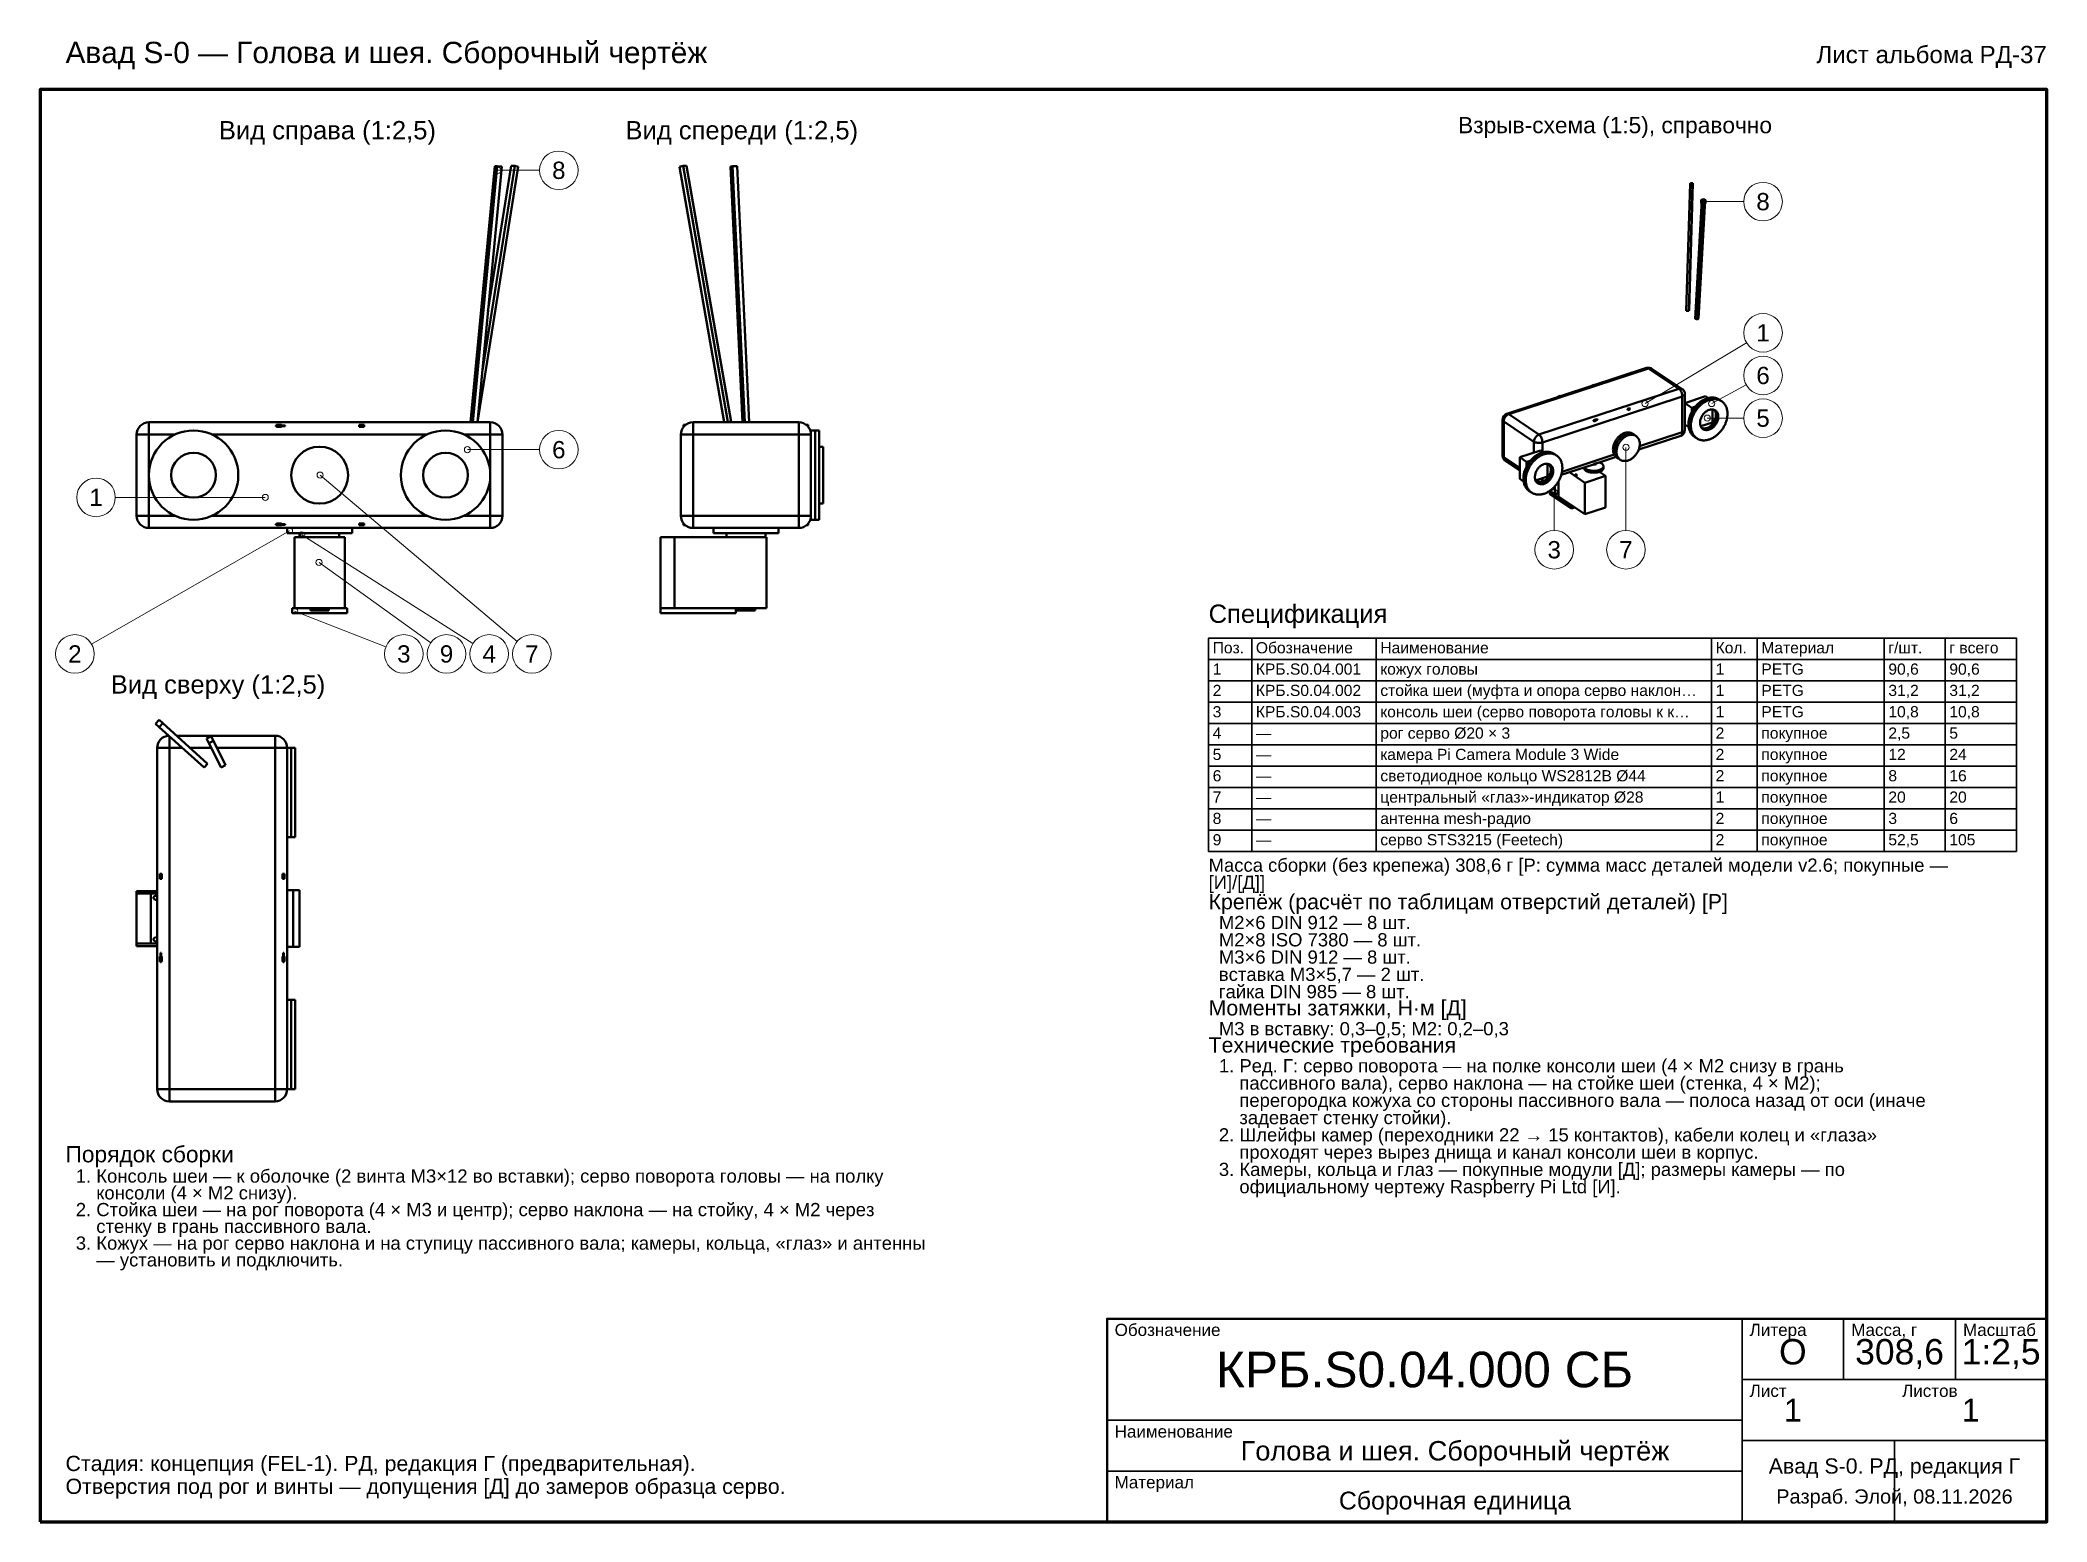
# Model space of a CAD drawing. Header units: millimetres. Extents: x 50 to 1038, y 12 to 742.
import ezdxf
from ezdxf.enums import TextEntityAlignment as Align

# ---------------------------------------------------------------- set-up
doc = ezdxf.new("R2010")
doc.units = ezdxf.units.MM
doc.header["$LTSCALE"] = 2.5
for name, color, linetype, lineweight in [('КОНТУР', 7, 'Continuous', 50), ('РАЗМЕРЫ', 5, 'Continuous', 18), ('РАМКА', 7, 'Continuous', 70), ('ТАБЛИЦА', 7, 'Continuous', 35), ('ТЕКСТ', 7, 'Continuous', 25)]:
    doc.layers.add(name, color=color, linetype=linetype, lineweight=lineweight)
doc.styles.add('GOST', font='arial.ttf')

msp = doc.modelspace()

# ---------------------------------------------------------------- texts
at = {"layer": 'ТЕКСТ', "style": 'GOST'}
for s, height, p in [('Авад S-0 — Голова и шея. Сборочный чертёж', 10.5, (62.5, 730.5)), ('Спецификация', 9, (625, 455)), ('Поз.', 5.5, (627, 440)), ('Обозначение', 5.5, (648.25, 440)), ('Наименование', 5.5, (709.5, 440)), ('Кол.', 5.5, (874.5, 440)), ('Материал', 5.5, (897, 440)), ('г/шт.', 5.5, (959.5, 440)), ('1', 5.5, (627, 429.5)), ('КРБ.S0.04.001', 5.5, (648.25, 429.5)), ('1', 5.5, (874.5, 429.5)), ('PETG', 5.5, (897, 429.5)), ('90,6', 5.5, (959.5, 429.5)), ('90,6', 5.5, (989.5, 429.5)), ('г всего', 5.5, (989.5, 440)), ('стойка шеи (муфта и опора серво наклон…', 5.5, (709.5, 419)), ('кожух головы', 5.5, (709.5, 429.5)), ('2', 5.5, (627, 419)), ('КРБ.S0.04.002', 5.5, (648.25, 419)), ('1', 5.5, (874.5, 419)), ('PETG', 5.5, (897, 419)), ('31,2', 5.5, (959.5, 419)), ('31,2', 5.5, (989.5, 419)), ('3', 5.5, (627, 408.5)), ('КРБ.S0.04.003', 5.5, (648.25, 408.5)), ('консоль шеи (серво поворота головы к к…', 5.5, (709.5, 408.5)), ('1', 5.5, (874.5, 408.5)), ('PETG', 5.5, (897, 408.5)), ('10,8', 5.5, (959.5, 408.5)), ('10,8', 5.5, (989.5, 408.5)), ('4', 5.5, (627, 398)), ('—', 5.5, (648.25, 398)), ('рог серво Ø20 × 3', 5.5, (709.5, 398)), ('2', 5.5, (874.5, 398)), ('покупное', 5.5, (897, 398)), ('2,5', 5.5, (959.5, 398)), ('5', 5.5, (989.5, 398)), ('5', 5.5, (627, 387.5)), ('—', 5.5, (648.25, 387.5)), ('камера Pi Camera Module 3 Wide', 5.5, (709.5, 387.5)), ('2', 5.5, (874.5, 387.5)), ('покупное', 5.5, (897, 387.5)), ('12', 5.5, (959.5, 387.5)), ('24', 5.5, (989.5, 387.5)), ('6', 5.5, (627, 377)), ('—', 5.5, (648.25, 377)), ('светодиодное кольцо WS2812B Ø44', 5.5, (709.5, 377)), ('2', 5.5, (874.5, 377)), ('покупное', 5.5, (897, 377)), ('8', 5.5, (959.5, 377)), ('16', 5.5, (989.5, 377)), ('7', 5.5, (627, 366.5)), ('—', 5.5, (648.25, 366.5)), ('центральный «глаз»-индикатор Ø28', 5.5, (709.5, 366.5)), ('1', 5.5, (874.5, 366.5)), ('покупное', 5.5, (897, 366.5)), ('20', 5.5, (959.5, 366.5)), ('20', 5.5, (989.5, 366.5)), ('8', 5.5, (627, 356)), ('—', 5.5, (648.25, 356)), ('антенна mesh-радио', 5.5, (709.5, 356)), ('2', 5.5, (874.5, 356)), ('покупное', 5.5, (897, 356)), ('3', 5.5, (959.5, 356)), ('6', 5.5, (989.5, 356)), ('9', 5.5, (627, 345.5)), ('—', 5.5, (648.25, 345.5)), ('серво STS3215 (Feetech)', 5.5, (709.5, 345.5)), ('2', 5.5, (874.5, 345.5)), ('покупное', 5.5, (897, 345.5)), ('52,5', 5.5, (959.5, 345.5)), ('105', 5.5, (989.5, 345.5)), ('Масса сборки (без крепежа) 308,6 г [Р: сумма масс деталей модели v2.6; покупные —', 6.5, (625, 332.5)), ('[И]/[Д]]', 6.5, (625, 324)), ('Крепёж (расчёт по таблицам отверстий деталей) [Р]', 7.5, (625, 314)), ('  M2×6 DIN 912 — 8 шт.', 6.5, (625, 304.25)), ('  M2×8 ISO 7380 — 8 шт.', 6.5, (625, 295.75)), ('  M3×6 DIN 912 — 8 шт.', 6.5, (625, 287.25)), ('  вставка M3×5,7 — 2 шт.', 6.5, (625, 278.75)), ('  гайка DIN 985 — 8 шт.', 6.5, (625, 270.25)), ('Моменты затяжки, Н·м [Д]', 7.5, (625, 261.75)), ('  M3 в вставку: 0,3–0,5; M2: 0,2–0,3', 6.5, (625, 252)), ('Технические требования', 7.5, (625, 243.5)), ('  1. Ред. Г: серво поворота — на полке консоли шеи (4 × M2 снизу в грань', 6.5, (625, 233.75)), ('      пассивного вала), серво наклона — на стойке шеи (стенка, 4 × M2);', 6.5, (625, 225.25)), ('      перегородка кожуха со стороны пассивного вала — полоса назад от оси (иначе', 6.5, (625, 216.75)), ('      задевает стенку стойки).', 6.5, (625, 208.25)), ('Порядок сборки', 8, (62.5, 189.47)), ('  2. Шлейфы камер (переходники 22 → 15 контактов), кабели колец и «глаза»', 6.5, (625, 199.75)), ('  3. Камеры, кольца и глаз — покупные модули [Д]; размеры камеры — по', 6.5, (625, 182.75)), ('      проходят через вырез днища и канал консоли шеи в корпус.', 6.5, (625, 191.25)), ('  1. Консоль шеи — к оболочке (2 винта M3×12 во вставки); серво поворота головы — на полку', 6.5, (62.5, 179.47)), ('      консоли (4 × M2 снизу).', 6.5, (62.5, 171.22)), ('      официальному чертежу Raspberry Pi Ltd [И].', 6.5, (625, 174.25)), ('  2. Стойка шеи — на рог поворота (4 × M3 и центр); серво наклона — на стойку, 4 × M2 через', 6.5, (62.5, 162.97)), ('      стенку в грань пассивного вала.', 6.5, (62.5, 154.72)), ('  3. Кожух — на рог серво наклона и на ступицу пассивного вала; камеры, кольца, «глаз» и антенны', 6.5, (62.5, 146.47)), ('      — установить и подключить.', 6.5, (62.5, 138.22)), ('Обозначение', 6, (578.75, 104)), ('Литера', 6, (891.25, 104)), ('Масса, г', 6, (941.25, 104)), ('Масштаб', 6, (996.25, 104)), ('Лист', 6, (891.25, 74)), ('Листов', 6, (966.25, 74)), ('Наименование', 6, (578.75, 54)), ('Стадия: концепция (FEL-1). РД, редакция Г (предварительная).', 7.5, (62.5, 37.5)), ('Отверстия под рог и винты — допущения [Д] до замеров образца серво.', 7.5, (62.5, 26.25)), ('Материал', 6, (578.75, 29))]:
    msp.add_text(s, height=height, dxfattribs=at).set_placement(p)
msp.add_text('Лист альбома РД-37', height=8.5, dxfattribs=at).set_placement((1037.5, 730.5), align=Align.RIGHT)
for s, height, p in [('Вид справа (1:2,5)', 9, (191.37, 697.5)), ('Вид спереди (1:2,5)', 9, (395.28, 697.5)), ('Взрыв-схема (1:5), справочно', 8, (825, 700)), ('8', 8.5, (305.24, 677.75)), ('8', 8.5, (897.83, 662.33)), ('1', 8.5, (897.83, 597.77)), ('6', 8.5, (897.83, 576.77)), ('5', 8.5, (897.83, 555.77)), ('6', 8.5, (305.24, 540.25)), ('1', 8.5, (77.5, 516.75)), ('3', 8.5, (795.07, 491.01)), ('7', 8.5, (830.38, 491.01)), ('2', 8.5, (67.1, 439.71)), ('3', 8.5, (228.98, 439.71)), ('9', 8.5, (249.98, 439.71)), ('4', 8.5, (270.98, 439.71)), ('7', 8.5, (291.98, 439.71)), ('Вид сверху (1:2,5)', 9, (137.54, 424.71)), ('О', 12.5, (912.5, 96.25)), ('308,6', 12.5, (965, 96.25)), ('1:2,5', 12.5, (1015, 96.25)), ('КРБ.S0.04.000 СБ', 17.5, (731.25, 87.5)), ('1', 11.25, (912.5, 67.5)), ('1', 11.25, (1000, 67.5)), ('Голова и шея. Сборочный чертёж', 9.5588, (746.25, 47.5)), ('Авад S-0. РД, редакция Г', 7.5, (962.5, 40)), ('Сборочная единица', 8.75, (746.25, 23)), ('Разраб. Элой, 08.11.2026', 7, (962.5, 25))]:
    msp.add_text(s, height=height, dxfattribs=at).set_placement(p, align=Align.MIDDLE_CENTER)

# ---------------------------------------------------------------- linework, layer by layer
at = {"layer": 'КОНТУР'}
for p, q in [((261.83, 553.85), (273.83, 679.85)), ((262.95, 553.85), (274.95, 679.85)), ((265.18, 553.71), (277.17, 679.58)), ((265.29, 553.71), (285.24, 679.43)), ((267.62, 579.27), (283.61, 680)), ((270.39, 608.4), (281.76, 680)), ((274.95, 679.85), (273.83, 679.85)), ((277.17, 679.58), (274.95, 679.85)), ((283.61, 680), (281.76, 680)), ((285.24, 679.43), (283.61, 680)), ((364.58, 679.43), (366.38, 680)), ((386.53, 553.71), (364.58, 679.43)), ((368.06, 680), (366.38, 680)), ((388.38, 554), (366.38, 680)), ((390.06, 554), (368.06, 680)), ((389.65, 679.58), (390.76, 679.85)), ((395.64, 553.71), (389.65, 679.58)), ((392.99, 679.85), (390.76, 679.85)), ((396.76, 553.85), (390.76, 679.85)), ((398.99, 553.85), (392.99, 679.85)), ((860.07, 608.62), (861.95, 671.17)), ((861.31, 608.55), (863.19, 671.1)), ((861.46, 608.86), (863.34, 671.41)), ((862.1, 671.49), (861.95, 671.17)), ((863.19, 671.1), (861.95, 671.17)), ((863.34, 671.41), (862.1, 671.49)), ((863.34, 671.41), (863.19, 671.1)), ((864.44, 604.67), (867.64, 663.06)), ((865.54, 604.39), (868.74, 662.79)), ((866.13, 604.79), (869.33, 663.18)), ((868.23, 663.46), (867.64, 663.06)), ((868.74, 662.79), (867.64, 663.06)), ((869.33, 663.18), (868.23, 663.46)), ((869.33, 663.18), (868.74, 662.79)), ((861.31, 608.55), (860.07, 608.62)), ((861.46, 608.86), (861.31, 608.55)), ((865.54, 604.39), (864.44, 604.67)), ((866.13, 604.79), (865.54, 604.39)), ((771.73, 557.84), (840.54, 580.46)), ((772.67, 557.64), (841.47, 580.26)), ((841.47, 580.26), (856.39, 570.26)), ((843.14, 580.1), (858.06, 570.1)), ((787.58, 547.64), (856.39, 570.26)), ((789.3, 543.84), (858.11, 566.46)), ((797.04, 566.43), (798.06, 566.76)), ((797.04, 566.43), (797.3, 566.25)), ((797.04, 566.16), (797.04, 566.43)), ((797.12, 566.24), (797.12, 566.19)), ((797.12, 566.24), (797.17, 566.2)), ((798.06, 566.76), (798.33, 566.58)), ((813.71, 571.91), (814.73, 572.24)), ((813.71, 571.91), (813.97, 571.73)), ((813.71, 571.64), (813.71, 571.91)), ((814.73, 572.24), (815, 572.06)), ((858.11, 548.8), (858.11, 566.46)), ((859.33, 563.21), (869.57, 566.58)), ((859.33, 552.62), (859.33, 563.21)), ((859.33, 563.21), (862.77, 560.91)), ((859.39, 563.23), (859.39, 567.61)), ((869.57, 566.58), (870.92, 565.67)), ((876.3, 564.89), (876.88, 564.5)), ((877.45, 564.12), (876.88, 564.5)), ((103.5, 553.71), (271.5, 553.71)), ((261.76, 554), (261.97, 555.37)), ((261.84, 554), (261.76, 554)), ((261.84, 553.97), (261.76, 554)), ((262.95, 553.85), (261.83, 553.85)), ((262.94, 553.71), (261.83, 553.85)), ((262.58, 553.71), (262.39, 553.78)), ((264.06, 553.71), (262.95, 553.85)), ((371.32, 553.71), (423.32, 553.71)), ((387.48, 553.71), (388.38, 554)), ((390.06, 554), (388.38, 554)), ((389.16, 553.71), (390.06, 554)), ((396.2, 553.71), (396.76, 553.85)), ((398.99, 553.85), (396.76, 553.85)), ((398.44, 553.71), (398.99, 553.85)), ((769.67, 537.33), (769.67, 554.99)), ((770.21, 536.52), (770.21, 554.18)), ((770.21, 554.18), (785.12, 544.18)), ((772.67, 557.64), (787.58, 547.64)), ((814.35, 554.57), (814.47, 554.61)), ((814.37, 554.81), (815.39, 555.14)), ((814.37, 554.81), (814.65, 554.62)), ((814.44, 554.36), (814.56, 554.4)), ((814.47, 554.61), (814.56, 554.54)), ((814.56, 554.54), (814.56, 554.4)), ((814.65, 554.62), (815.67, 554.96)), ((814.65, 554.19), (814.65, 554.62)), ((814.65, 554.19), (815.67, 554.53)), ((815.39, 555.14), (815.67, 554.96)), ((815.63, 554.99), (816.23, 555.18)), ((815.67, 554.77), (816.32, 554.98)), ((815.67, 554.53), (815.67, 554.96)), ((831.04, 560.29), (832.06, 560.62)), ((831.04, 560.29), (831.32, 560.1)), ((831.32, 560.1), (832.34, 560.44)), ((831.32, 559.67), (831.32, 560.1)), ((831.32, 559.67), (832.34, 560.01)), ((832.06, 560.62), (832.34, 560.44)), ((832.34, 560.01), (832.34, 560.44)), ((862.77, 560.91), (864.56, 561.49)), ((862.77, 558.84), (862.77, 560.91)), ((867.16, 551.75), (873.01, 553.68)), ((873.01, 553.68), (873.01, 560.04)), ((97.5, 507.71), (97.5, 547.71)), ((103.5, 507.71), (103.5, 547.71)), ((103.5, 547.71), (116.33, 547.71)), ((134.67, 547.71), (240.33, 547.71)), ((166, 552.11), (166.3, 552.11)), ((166, 551.79), (166.3, 551.79)), ((166.3, 552.41), (168.8, 552.41)), ((166.3, 551.44), (166.3, 552.41)), ((166.3, 551.44), (168.8, 551.44)), ((168.8, 551.44), (168.8, 552.41)), ((168.8, 552.11), (170.6, 552.11)), ((168.8, 551.79), (170.6, 551.79)), ((207, 551.44), (207, 552.41)), ((207, 552.41), (209.5, 552.41)), ((207, 551.44), (209.5, 551.44)), ((209.5, 551.44), (209.5, 552.41)), ((258.67, 547.71), (271.5, 547.71)), ((271.5, 507.71), (271.5, 547.71)), ((277.5, 507.71), (277.5, 547.71)), ((365.32, 507.71), (365.32, 547.71)), ((366.62, 552.41), (367.59, 552.41)), ((366.62, 551.44), (366.62, 552.41)), ((366.92, 552.11), (366.92, 551.79)), ((366.92, 552.11), (367.24, 552.11)), ((371.32, 507.71), (371.32, 547.71)), ((371.32, 547.71), (423.32, 547.71)), ((423.32, 507.71), (423.32, 547.71)), ((427.05, 552.41), (428.02, 552.41)), ((427.4, 552.11), (427.72, 552.11)), ((427.72, 552.11), (427.72, 551.79)), ((428.02, 551.44), (428.02, 552.41)), ((429.32, 549.71), (431.32, 549.71)), ((429.32, 507.71), (429.32, 547.71)), ((433.32, 549.71), (431.32, 549.71)), ((785.12, 538.82), (785.12, 544.18)), ((789.3, 539.2), (789.3, 543.84)), ((833.62, 548.09), (834.48, 547.52)), ((835.34, 546.94), (834.48, 547.52)), ((836.67, 540.31), (857.32, 547.1)), ((837.09, 541.89), (858.11, 548.8)), ((859.33, 552.62), (861.28, 551.31)), ((859.39, 549.95), (859.39, 552.58)), ((864.05, 546.61), (864.63, 546.23)), ((865.2, 545.85), (864.63, 546.23)), ((435.32, 541.71), (433.32, 541.71)), ((770.21, 536.52), (778.07, 531.25)), ((770.99, 534.84), (778.07, 530.1)), ((778.07, 536.5), (788.31, 539.87)), ((778.07, 525.91), (778.07, 536.5)), ((778.07, 536.5), (781.51, 534.19)), ((781.51, 534.19), (783.3, 534.78)), ((781.51, 532.13), (781.51, 534.19)), ((788.31, 539.87), (789.66, 538.96)), ((791.75, 526.96), (791.75, 533.33)), ((795.04, 538.17), (795.62, 537.79)), ((796.19, 537.41), (795.62, 537.79)), ((798.91, 529.34), (824.62, 537.79)), ((814.65, 533.24), (815.67, 533.58)), ((815.67, 533.41), (825.56, 536.66)), ((815.67, 533.51), (816.32, 533.72)), ((815.67, 533.46), (816.23, 533.64)), ((815.67, 533.15), (815.67, 533.58)), ((816.18, 533.67), (816.23, 533.64)), ((825.82, 536.47), (826.68, 535.89)), ((827.55, 535.31), (826.68, 535.89)), ((778.07, 525.91), (780.02, 524.6)), ((785.9, 525.04), (791.75, 526.96)), ((788.52, 524.48), (790.78, 525.23)), ((791.75, 526.99), (792.47, 527.22)), ((797.24, 517.21), (797.24, 524.76)), ((798.55, 527.78), (814.38, 532.99)), ((810.21, 523.97), (802.56, 529.1)), ((809.73, 531.19), (809.73, 531.46)), ((810.21, 523.97), (820.34, 527.29)), ((810.21, 508.51), (810.21, 523.97)), ((814.35, 533.02), (814.47, 533.06)), ((814.37, 533), (814.65, 532.81)), ((814.44, 533.1), (814.56, 533.14)), ((814.47, 533.06), (814.56, 533)), ((814.56, 533.14), (814.56, 533)), ((814.65, 532.81), (814.65, 533.24)), ((814.65, 532.81), (815.67, 533.15)), ((820.34, 527.29), (817.28, 529.35)), ((819.33, 531.19), (819.33, 532.08)), ((820.34, 511.84), (820.34, 527.29)), ((435.32, 513.71), (433.32, 513.71)), ((782.79, 519.9), (783.37, 519.52)), ((783.94, 519.13), (783.37, 519.52)), ((792.86, 519.49), (793.35, 519.65)), ((792.86, 518.39), (792.86, 519.49)), ((792.86, 519.49), (803.49, 512.36)), ((792.86, 518.39), (803.49, 511.26)), ((793.35, 519.65), (793.35, 520.3)), ((793.35, 519.65), (795.34, 518.31)), ((795.34, 518.31), (795.34, 522.13)), ((795.34, 518.31), (797.24, 518.94)), ((810.21, 508.51), (797.24, 517.21)), ((103.5, 507.71), (116.33, 507.71)), ((134.67, 507.71), (240.33, 507.71)), ((166, 503.63), (166.3, 503.63)), ((166.3, 503.98), (168.8, 503.98)), ((166.3, 503.01), (166.3, 503.98)), ((168.8, 503.01), (168.8, 503.98)), ((168.8, 503.63), (170.6, 503.63)), ((170, 503.31), (170, 503.63)), ((207, 503.98), (209.5, 503.98)), ((207, 503.01), (207, 503.98)), ((209.5, 503.01), (209.5, 503.98)), ((258.67, 507.71), (271.5, 507.71)), ((366.62, 503.01), (366.62, 503.98)), ((366.92, 503.63), (366.92, 503.31)), ((371.32, 507.71), (423.32, 507.71)), ((427.72, 503.63), (427.72, 503.31)), ((428.02, 503.01), (428.02, 503.98)), ((429.32, 505.71), (431.32, 505.71)), ((433.32, 505.71), (431.32, 505.71)), ((803.49, 512.36), (804.15, 512.58)), ((803.49, 511.26), (803.49, 512.36)), ((803.49, 511.26), (805.26, 511.84)), ((810.21, 508.51), (820.34, 511.84)), ((103.5, 501.71), (271.5, 501.71)), ((166, 503.31), (166.3, 503.31)), ((166.3, 503.01), (168.8, 503.01)), ((168.8, 503.31), (170.6, 503.31)), ((171.5, 499.21), (171.5, 501.71)), ((171.5, 499.21), (203.5, 499.21)), ((175.14, 497.21), (199.86, 497.21)), ((175.14, 462.21), (175.14, 497.21)), ((177.9, 497.21), (177.9, 499.21)), ((197.1, 497.21), (197.1, 499.21)), ((199.86, 462.21), (199.86, 497.21)), ((203.5, 499.21), (203.5, 501.71)), ((207, 503.01), (209.5, 503.01)), ((355.24, 462.21), (355.24, 497.21)), ((355.24, 497.21), (362.21, 497.21)), ((362.21, 462.21), (362.21, 497.21)), ((407.43, 497.21), (362.21, 497.21)), ((362.21, 462.21), (362.21, 497.21)), ((366.62, 503.01), (367.59, 503.01)), ((366.92, 503.31), (367.24, 503.31)), ((371.32, 501.71), (423.32, 501.71)), ((381.32, 499.21), (381.32, 501.71)), ((381.32, 499.21), (413.32, 499.21)), ((387.72, 497.21), (387.72, 499.21)), ((406.92, 497.21), (406.92, 499.21)), ((407.43, 462.21), (407.43, 497.21)), ((413.32, 499.21), (413.32, 501.71)), ((427.05, 503.01), (428.02, 503.01)), ((427.4, 503.31), (427.72, 503.31)), ((173.95, 459.71), (173.95, 462.21)), ((173.95, 462.21), (175.14, 462.21)), ((173.95, 459.71), (201.05, 459.71)), ((175.14, 462.21), (199.86, 462.21)), ((183, 461.01), (183, 462.21)), ((192, 461.01), (192, 462.21)), ((199.86, 462.21), (201.05, 462.21)), ((201.05, 459.71), (201.05, 462.21)), ((355.24, 459.71), (355.24, 462.21)), ((355.24, 462.21), (392.32, 462.21)), ((355.24, 459.71), (392.32, 459.71)), ((392.32, 459.71), (392.32, 462.21)), ((407.43, 462.21), (392.32, 462.21)), ((392.82, 461.01), (392.82, 462.21)), ((401.82, 461.01), (401.82, 462.21)), ((108.52, 407.21), (106.84, 405.36)), ((106.84, 405.36), (108.64, 403.73)), ((108.52, 407.21), (110.32, 405.58)), ((110.32, 405.58), (108.64, 403.73)), ((132.32, 385.58), (110.32, 405.58)), ((130.64, 383.73), (108.64, 403.73)), ((117.04, 399.47), (165.58, 399.47)), ((134.14, 399.14), (131.9, 398.02)), ((131.9, 398.02), (133.01, 395.8)), ((135.25, 396.92), (133.01, 395.8)), ((139.01, 383.8), (133.01, 395.8)), ((134.14, 399.14), (135.25, 396.92)), ((141.25, 384.92), (135.25, 396.92)), ((107.58, 225.47), (107.58, 393.47)), ((113.58, 225.47), (113.58, 393.47)), ((113.58, 393.47), (119.92, 393.47)), ((123.64, 393.47), (134.18, 393.47)), ((132.32, 385.58), (130.64, 383.73)), ((136.97, 393.47), (165.58, 393.47)), ((165.58, 225.47), (165.58, 393.47)), ((171.58, 225.47), (171.58, 393.47)), ((171.58, 393.47), (173.58, 393.47)), ((175.58, 393.47), (173.58, 393.47)), ((141.25, 384.92), (139.01, 383.8)), ((173.58, 349.47), (171.58, 349.47)), ((173.58, 349.47), (175.58, 349.47)), ((108.88, 328.97), (108.88, 331.47)), ((108.88, 331.47), (109.85, 331.47)), ((108.88, 328.97), (109.85, 328.97)), ((109.85, 328.97), (109.85, 331.47)), ((169.31, 328.97), (169.31, 331.47)), ((169.31, 331.47), (170.28, 331.47)), ((169.31, 328.97), (170.28, 328.97)), ((170.28, 328.97), (170.28, 331.47)), ((97.5, 321.83), (97.5, 323.02)), ((97.5, 323.02), (107.58, 323.02)), ((97.5, 297.11), (97.5, 321.83)), ((97.5, 321.83), (104.47, 321.83)), ((104.47, 297.11), (104.47, 321.83)), ((107.58, 321.83), (104.47, 321.83)), ((104.47, 297.11), (104.47, 321.83)), ((171.58, 323.47), (174.58, 323.47)), ((177.58, 323.47), (174.58, 323.47)), ((97.5, 295.92), (97.5, 297.11)), ((97.5, 297.11), (104.47, 297.11)), ((107.58, 297.11), (104.47, 297.11)), ((97.5, 295.92), (107.58, 295.92)), ((108.88, 290.77), (109.85, 290.77)), ((108.88, 288.27), (108.88, 290.77)), ((108.88, 288.27), (109.85, 288.27)), ((109.18, 290.77), (109.18, 292.57)), ((109.18, 287.97), (109.18, 288.27)), ((109.5, 290.77), (109.5, 292.57)), ((109.5, 287.97), (109.5, 288.27)), ((109.85, 288.27), (109.85, 290.77)), ((169.31, 288.27), (169.31, 290.77)), ((169.31, 290.77), (170.28, 290.77)), ((169.31, 288.27), (170.28, 288.27)), ((169.66, 290.77), (169.66, 292.57)), ((169.66, 287.97), (169.66, 288.27)), ((169.98, 290.77), (169.98, 292.57)), ((169.98, 287.97), (169.98, 288.27)), ((170.28, 288.27), (170.28, 290.77)), ((174.58, 295.47), (171.58, 295.47)), ((174.58, 295.47), (177.58, 295.47)), ((171.58, 269.47), (173.58, 269.47)), ((175.58, 269.47), (173.58, 269.47)), ((113.58, 225.47), (165.58, 225.47)), ((113.58, 219.47), (165.58, 219.47)), ((173.58, 225.47), (171.58, 225.47)), ((173.58, 225.47), (175.58, 225.47))]:
    msp.add_line(p, q, dxfattribs=at)
for points in [[(840.54, 580.46), (840.66, 580.49), (840.78, 580.5), (840.9, 580.49), (841.03, 580.47), (841.14, 580.43), (841.26, 580.38), (841.37, 580.33), (841.47, 580.26)], [(843.14, 580.1), (842.96, 580.21), (842.76, 580.29), (842.55, 580.35), (842.33, 580.37), (842.11, 580.38), (841.9, 580.36), (841.68, 580.32), (841.47, 580.26)], [(858.06, 570.1), (857.87, 570.21), (857.67, 570.29), (857.46, 570.35), (857.24, 570.38), (857.03, 570.38), (856.81, 570.36), (856.6, 570.32), (856.39, 570.26)], [(858.11, 566.46), (858.09, 566.89), (858.03, 567.32), (857.93, 567.74), (857.81, 568.15), (857.66, 568.55), (857.47, 568.94), (857.26, 569.31), (857.01, 569.67), (856.72, 569.99), (856.39, 570.26)], [(859.39, 567.61), (859.35, 567.39), (859.25, 567.18), (859.1, 567.01), (858.92, 566.86), (858.73, 566.73), (858.53, 566.63), (858.32, 566.54), (858.11, 566.46)], [(876.3, 564.89), (875.96, 565.1), (875.61, 565.29), (875.24, 565.45), (874.87, 565.59), (874.48, 565.7), (874.09, 565.79), (873.69, 565.85), (873.29, 565.89), (872.89, 565.9), (872.49, 565.9), (872.09, 565.87), (871.69, 565.82), (871.3, 565.76), (870.91, 565.67), (870.52, 565.57), (870.13, 565.45), (869.76, 565.31), (869.38, 565.16), (869.02, 565), (868.66, 564.82), (868.3, 564.63), (867.96, 564.43), (867.62, 564.22), (867.28, 564), (866.96, 563.76), (866.64, 563.52), (866.33, 563.27), (866.02, 563), (865.73, 562.73), (865.44, 562.45), (865.16, 562.17), (864.89, 561.87), (864.62, 561.57), (864.37, 561.26), (864.12, 560.95), (863.88, 560.63), (863.65, 560.3), (863.43, 559.96), (863.21, 559.62), (863.01, 559.28), (862.81, 558.93), (862.63, 558.57), (862.45, 558.21), (862.29, 557.85), (862.13, 557.48), (861.99, 557.1), (861.85, 556.72), (861.73, 556.34), (861.62, 555.96), (861.51, 555.57), (861.43, 555.18), (861.35, 554.78), (861.29, 554.39), (861.23, 553.99), (861.2, 553.59), (861.18, 553.19), (861.17, 552.79)], [(876.88, 564.5), (876.54, 564.71), (876.18, 564.9), (875.82, 565.06), (875.44, 565.2), (875.05, 565.31), (874.66, 565.4), (874.27, 565.46), (873.87, 565.5), (873.47, 565.52), (873.07, 565.51), (872.67, 565.49), (872.27, 565.44), (871.87, 565.37), (871.48, 565.29), (871.09, 565.18), (870.71, 565.06), (870.33, 564.93), (869.96, 564.78), (869.59, 564.62), (869.23, 564.44), (868.88, 564.25), (868.53, 564.05), (868.19, 563.84), (867.86, 563.61), (867.53, 563.38), (867.21, 563.13), (866.9, 562.88), (866.6, 562.62), (866.3, 562.35), (866.01, 562.07), (865.73, 561.78), (865.46, 561.49), (865.2, 561.19), (864.94, 560.88), (864.69, 560.56), (864.45, 560.24), (864.22, 559.91), (864, 559.58), (863.79, 559.24), (863.58, 558.89), (863.39, 558.54), (863.2, 558.19), (863.03, 557.83), (862.86, 557.46), (862.71, 557.09), (862.56, 556.72), (862.43, 556.34), (862.3, 555.96), (862.19, 555.57), (862.09, 555.18), (862, 554.79), (861.92, 554.4), (861.86, 554), (861.81, 553.61), (861.77, 553.21), (861.75, 552.81), (861.74, 552.4)], [(877.45, 564.12), (877.11, 564.33), (876.76, 564.52), (876.39, 564.68), (876.01, 564.82), (875.63, 564.93), (875.24, 565.02), (874.84, 565.08), (874.44, 565.12), (874.04, 565.14), (873.64, 565.13), (873.24, 565.1), (872.84, 565.05), (872.44, 564.99), (872.05, 564.9), (871.67, 564.8), (871.28, 564.68), (870.9, 564.54), (870.53, 564.4), (870.17, 564.23), (869.81, 564.06), (869.45, 563.87), (869.1, 563.66), (868.76, 563.45), (868.43, 563.23), (868.11, 562.99), (867.79, 562.75), (867.48, 562.5), (867.17, 562.24), (866.88, 561.96), (866.59, 561.69), (866.31, 561.4), (866.03, 561.1), (865.77, 560.8), (865.51, 560.49), (865.27, 560.18), (865.03, 559.86), (864.8, 559.53), (864.57, 559.19), (864.36, 558.85), (864.16, 558.51), (863.96, 558.16), (863.78, 557.8), (863.6, 557.44), (863.43, 557.08), (863.28, 556.71), (863.13, 556.33), (863, 555.95), (862.87, 555.57), (862.76, 555.19), (862.66, 554.8), (862.57, 554.41), (862.5, 554.01), (862.43, 553.62), (862.38, 553.22), (862.35, 552.82), (862.32, 552.42), (862.32, 552.02)], [(865.2, 545.85), (865.54, 545.63), (865.9, 545.44), (866.27, 545.28), (866.65, 545.14), (867.04, 545.03), (867.44, 544.94), (867.84, 544.88), (868.24, 544.84), (868.65, 544.83), (869.05, 544.84), (869.45, 544.87), (869.86, 544.92), (870.25, 544.99), (870.65, 545.07), (871.04, 545.18), (871.43, 545.3), (871.81, 545.44), (872.18, 545.59), (872.55, 545.76), (872.91, 545.94), (873.27, 546.14), (873.62, 546.34), (873.96, 546.56), (874.29, 546.79), (874.62, 547.03), (874.94, 547.27), (875.25, 547.53), (875.56, 547.8), (875.86, 548.07), (876.14, 548.36), (876.42, 548.65), (876.7, 548.95), (876.96, 549.26), (877.22, 549.57), (877.47, 549.89), (877.7, 550.22), (877.93, 550.55), (878.15, 550.89), (878.37, 551.24), (878.57, 551.59), (878.76, 551.94), (878.95, 552.3), (879.12, 552.67), (879.28, 553.04), (879.44, 553.41), (879.58, 553.79), (879.71, 554.18), (879.83, 554.56), (879.94, 554.95), (880.03, 555.35), (880.12, 555.74), (880.19, 556.14), (880.25, 556.54), (880.29, 556.95), (880.32, 557.35), (880.33, 557.75), (880.33, 558.16), (880.32, 558.56), (880.28, 558.97), (880.23, 559.37), (880.17, 559.77), (880.08, 560.16), (879.97, 560.55), (879.85, 560.94), (879.7, 561.32), (879.53, 561.69), (879.35, 562.04), (879.14, 562.39), (878.91, 562.72), (878.65, 563.04), (878.38, 563.34), (878.09, 563.62), (877.78, 563.88), (877.45, 564.12)], [(103.5, 553.71), (103.5, 552.96), (103.5, 552.21), (103.5, 551.46), (103.5, 550.71), (103.5, 549.96), (103.5, 549.21), (103.5, 548.46), (103.5, 547.71)], [(271.5, 547.71), (271.5, 548.46), (271.5, 549.21), (271.5, 549.96), (271.5, 550.71), (271.5, 551.46), (271.5, 552.21), (271.5, 552.96), (271.5, 553.71)], [(371.32, 553.71), (371.32, 552.96), (371.32, 552.21), (371.32, 551.46), (371.32, 550.71), (371.32, 549.96), (371.32, 549.21), (371.32, 548.46), (371.32, 547.71)], [(423.32, 553.71), (423.32, 552.96), (423.32, 552.21), (423.32, 551.46), (423.32, 550.71), (423.32, 549.96), (423.32, 549.21), (423.32, 548.46), (423.32, 547.71)], [(769.67, 554.99), (769.68, 554.87), (769.71, 554.74), (769.77, 554.63), (769.84, 554.52), (769.92, 554.43), (770.01, 554.34), (770.1, 554.26), (770.21, 554.18)], [(772.67, 557.64), (772.29, 557.48), (771.93, 557.28), (771.61, 557.03), (771.31, 556.75), (771.04, 556.45), (770.81, 556.11), (770.6, 555.76), (770.44, 555.38), (770.31, 554.99), (770.24, 554.59), (770.21, 554.18)], [(772.67, 557.64), (772.56, 557.71), (772.45, 557.76), (772.34, 557.81), (772.22, 557.85), (772.1, 557.87), (771.97, 557.88), (771.85, 557.87), (771.73, 557.84)], [(814.35, 554.57), (814.36, 554.54), (814.37, 554.52), (814.38, 554.49), (814.39, 554.46), (814.41, 554.44), (814.42, 554.41), (814.43, 554.39), (814.44, 554.36)], [(814.37, 554.81), (814.38, 554.78), (814.4, 554.76), (814.41, 554.73), (814.42, 554.71), (814.43, 554.68), (814.45, 554.66), (814.46, 554.63), (814.47, 554.61)], [(814.56, 554.4), (814.57, 554.38), (814.58, 554.35), (814.59, 554.32), (814.61, 554.3), (814.62, 554.27), (814.63, 554.24), (814.64, 554.22), (814.65, 554.19)], [(815.85, 555.06), (815.87, 555.04), (815.88, 555.01), (815.89, 554.99), (815.91, 554.96), (815.92, 554.94), (815.93, 554.91), (815.94, 554.89), (815.95, 554.86)], [(816.23, 555.18), (816.24, 555.16), (816.25, 555.13), (816.27, 555.11), (816.28, 555.08), (816.29, 555.06), (816.3, 555.03), (816.31, 555.01), (816.32, 554.98)], [(831.04, 560.29), (831.08, 560.21), (831.12, 560.13), (831.15, 560.06), (831.19, 559.98), (831.22, 559.9), (831.25, 559.83), (831.29, 559.75), (831.32, 559.67)], [(866.82, 553.5), (866.84, 553.91), (866.88, 554.31), (866.95, 554.72), (867.05, 555.11), (867.17, 555.5), (867.32, 555.88), (867.48, 556.26), (867.67, 556.62), (867.88, 556.97), (868.1, 557.31), (868.34, 557.64), (868.6, 557.96), (868.88, 558.26), (869.17, 558.54), (869.48, 558.81), (869.81, 559.06), (870.15, 559.28), (870.5, 559.49), (870.87, 559.66), (871.25, 559.81), (871.64, 559.93), (872.04, 560.01), (872.45, 560.05), (872.85, 560.05), (873.26, 560), (873.66, 559.9), (874.03, 559.75), (874.39, 559.55)], [(868.26, 550.41), (867.91, 550.69), (867.61, 551.01), (867.36, 551.38), (867.16, 551.77), (867, 552.19), (866.9, 552.62), (866.84, 553.06), (866.82, 553.5)], [(867.74, 550.87), (868.13, 550.75), (868.54, 550.69), (868.95, 550.67), (869.36, 550.71), (869.76, 550.78), (870.16, 550.89), (870.55, 551.03), (870.92, 551.2), (871.28, 551.4), (871.63, 551.63), (871.96, 551.87), (872.27, 552.14), (872.57, 552.42), (872.85, 552.72), (873.12, 553.04), (873.37, 553.37), (873.6, 553.71), (873.81, 554.06), (874, 554.43), (874.17, 554.8), (874.32, 555.19), (874.44, 555.58), (874.54, 555.98), (874.62, 556.38), (874.67, 556.79), (874.68, 557.2), (874.67, 557.61), (874.62, 558.02), (874.53, 558.42), (874.41, 558.82), (874.24, 559.19), (874.03, 559.54), (873.77, 559.87)], [(867.99, 550.62), (868.36, 550.46), (868.76, 550.36), (869.16, 550.3), (869.57, 550.29), (869.98, 550.33), (870.38, 550.4), (870.77, 550.52), (871.15, 550.66), (871.52, 550.83), (871.88, 551.03), (872.22, 551.26), (872.55, 551.5), (872.86, 551.76), (873.15, 552.05), (873.43, 552.34), (873.7, 552.66), (873.94, 552.98), (874.17, 553.32), (874.38, 553.67), (874.57, 554.03), (874.74, 554.41), (874.88, 554.79), (875.01, 555.18), (875.11, 555.57), (875.19, 555.97), (875.24, 556.38), (875.26, 556.78), (875.25, 557.19), (875.2, 557.6), (875.12, 558), (875, 558.39), (874.83, 558.76), (874.63, 559.11), (874.38, 559.44), (874.09, 559.72)], [(874.39, 559.55), (874.71, 559.3), (874.99, 559.01), (875.23, 558.69), (875.43, 558.33), (875.59, 557.96), (875.7, 557.57), (875.78, 557.18), (875.82, 556.77), (875.83, 556.37), (875.81, 555.96), (875.76, 555.56), (875.68, 555.16), (875.58, 554.77), (875.45, 554.39), (875.3, 554.01), (875.14, 553.64), (874.95, 553.28), (874.74, 552.94), (874.51, 552.6), (874.27, 552.28), (874.01, 551.97), (873.73, 551.67), (873.44, 551.39), (873.13, 551.13), (872.81, 550.88), (872.47, 550.66), (872.12, 550.46), (871.75, 550.29), (871.38, 550.14), (870.99, 550.03), (870.59, 549.95), (870.19, 549.91), (869.78, 549.91), (869.38, 549.96), (868.99, 550.06), (868.61, 550.21), (868.26, 550.41)], [(103.5, 547.71), (102.75, 547.71), (102, 547.71), (101.25, 547.71), (100.5, 547.71), (99.75, 547.71), (99, 547.71), (98.25, 547.71), (97.5, 547.71)], [(166, 551.79), (166, 551.83), (166, 551.87), (166, 551.91), (166, 551.95), (166, 551.99), (166, 552.03), (166, 552.07), (166, 552.11)], [(166, 552.11), (166, 552.07), (166, 552.03), (166, 551.99), (166, 551.95), (166, 551.91), (166, 551.87), (166, 551.83), (166, 551.79)], [(166, 552.11), (166, 552.07), (166, 552.03), (166, 551.99), (166, 551.95), (166, 551.91), (166, 551.87), (166, 551.83), (166, 551.79)], [(170.6, 551.79), (170.6, 551.83), (170.6, 551.87), (170.6, 551.91), (170.6, 551.95), (170.6, 551.99), (170.6, 552.03), (170.6, 552.07), (170.6, 552.11)], [(170.6, 552.11), (170.6, 552.07), (170.6, 552.03), (170.6, 551.99), (170.6, 551.95), (170.6, 551.91), (170.6, 551.87), (170.6, 551.83), (170.6, 551.79)], [(170.6, 552.11), (170.6, 552.07), (170.6, 552.03), (170.6, 551.99), (170.6, 551.95), (170.6, 551.91), (170.6, 551.87), (170.6, 551.83), (170.6, 551.79)], [(277.5, 547.71), (276.75, 547.71), (276, 547.71), (275.25, 547.71), (274.5, 547.71), (273.75, 547.71), (273, 547.71), (272.25, 547.71), (271.5, 547.71)], [(365.32, 547.71), (366.07, 547.71), (366.82, 547.71), (367.57, 547.71), (368.32, 547.71), (369.07, 547.71), (369.82, 547.71), (370.57, 547.71), (371.32, 547.71)], [(429.32, 547.71), (428.57, 547.71), (427.82, 547.71), (427.07, 547.71), (426.32, 547.71), (425.57, 547.71), (424.82, 547.71), (424.07, 547.71), (423.32, 547.71)], [(429.32, 549.71), (429.32, 549.46), (429.32, 549.21), (429.32, 548.96), (429.32, 548.71), (429.32, 548.46), (429.32, 548.21), (429.32, 547.96), (429.32, 547.71)], [(431.32, 549.71), (431.32, 548.9), (431.32, 548.08), (431.32, 547.27), (431.32, 546.45), (431.32, 545.64), (431.32, 544.82), (431.32, 544.01), (431.32, 543.19), (431.32, 542.38), (431.32, 541.56), (431.32, 540.75), (431.32, 539.94), (431.32, 539.12), (431.32, 538.31), (431.32, 537.49), (431.32, 536.68), (431.32, 535.86), (431.32, 535.05), (431.32, 534.23), (431.32, 533.42), (431.32, 532.6), (431.32, 531.79), (431.32, 530.97), (431.32, 530.16), (431.32, 529.34), (431.32, 528.53), (431.32, 527.71)], [(433.32, 549.71), (433.32, 548.9), (433.32, 548.08), (433.32, 547.27), (433.32, 546.45), (433.32, 545.64), (433.32, 544.82), (433.32, 544.01), (433.32, 543.19), (433.32, 542.38), (433.32, 541.56), (433.32, 540.75), (433.32, 539.94), (433.32, 539.12), (433.32, 538.31), (433.32, 537.49), (433.32, 536.68), (433.32, 535.86), (433.32, 535.05), (433.32, 534.23), (433.32, 533.42), (433.32, 532.6), (433.32, 531.79), (433.32, 530.97), (433.32, 530.16), (433.32, 529.34), (433.32, 528.53), (433.32, 527.71)], [(787.58, 547.64), (787.2, 547.49), (786.85, 547.28), (786.52, 547.04), (786.22, 546.76), (785.95, 546.45), (785.72, 546.11), (785.52, 545.76), (785.35, 545.38), (785.23, 544.99), (785.15, 544.59), (785.12, 544.18)], [(789.3, 543.84), (788.88, 543.72), (788.46, 543.65), (788.03, 543.6), (787.6, 543.58), (787.17, 543.6), (786.74, 543.64), (786.32, 543.71), (785.9, 543.82), (785.5, 543.98), (785.12, 544.18)], [(787.58, 547.64), (787.91, 547.37), (788.2, 547.05), (788.45, 546.7), (788.66, 546.32), (788.85, 545.93), (789, 545.53), (789.12, 545.12), (789.22, 544.7), (789.28, 544.27), (789.3, 543.84)], [(833.62, 548.09), (833.27, 548.3), (832.91, 548.47), (832.52, 548.59), (832.13, 548.68), (831.73, 548.73), (831.32, 548.74), (830.92, 548.72), (830.52, 548.66), (830.12, 548.58), (829.74, 548.46), (829.36, 548.33), (828.98, 548.17), (828.62, 547.98), (828.27, 547.78), (827.93, 547.56), (827.61, 547.33), (827.29, 547.08), (826.98, 546.81), (826.69, 546.53), (826.41, 546.24), (826.15, 545.94), (825.89, 545.62), (825.65, 545.3), (825.43, 544.96), (825.21, 544.62), (825.02, 544.26), (824.83, 543.9), (824.67, 543.53), (824.52, 543.16), (824.38, 542.78), (824.27, 542.39), (824.17, 542), (824.09, 541.6), (824.04, 541.2), (824, 540.8), (823.99, 540.39)], [(834.48, 547.52), (834.13, 547.72), (833.77, 547.89), (833.38, 548.02), (832.99, 548.1), (832.59, 548.15), (832.18, 548.16), (831.78, 548.14), (831.38, 548.09), (830.98, 548), (830.6, 547.89), (830.22, 547.75), (829.84, 547.59), (829.48, 547.41), (829.13, 547.21), (828.79, 546.99), (828.47, 546.75), (828.15, 546.5), (827.84, 546.23), (827.55, 545.95), (827.27, 545.66), (827.01, 545.36), (826.75, 545.04), (826.51, 544.72), (826.29, 544.38), (826.07, 544.04), (825.88, 543.69), (825.69, 543.33), (825.53, 542.96), (825.38, 542.58), (825.24, 542.2), (825.13, 541.81), (825.03, 541.42), (824.95, 541.02), (824.9, 540.62), (824.86, 540.22), (824.85, 539.82)], [(835.34, 546.94), (834.99, 547.15), (834.63, 547.31), (834.24, 547.44), (833.85, 547.53), (833.45, 547.58), (833.04, 547.59), (832.64, 547.56), (832.24, 547.51), (831.84, 547.42), (831.46, 547.31), (831.08, 547.17), (830.7, 547.01), (830.34, 546.83), (829.99, 546.63), (829.65, 546.41), (829.33, 546.17), (829.01, 545.92), (828.71, 545.66), (828.41, 545.38), (828.13, 545.09), (827.87, 544.78), (827.61, 544.47), (827.37, 544.14), (827.15, 543.81), (826.93, 543.46), (826.74, 543.11), (826.55, 542.75), (826.39, 542.38), (826.24, 542.01), (826.1, 541.62), (825.99, 541.24), (825.89, 540.84), (825.81, 540.45), (825.76, 540.05), (825.72, 539.65), (825.71, 539.24)], [(827.55, 535.31), (827.89, 535.11), (828.26, 534.94), (828.65, 534.81), (829.04, 534.72), (829.45, 534.68), (829.85, 534.67), (830.26, 534.69), (830.66, 534.75), (831.06, 534.83), (831.45, 534.95), (831.83, 535.09), (832.2, 535.25), (832.56, 535.43), (832.91, 535.63), (833.25, 535.86), (833.58, 536.09), (833.9, 536.35), (834.2, 536.61), (834.49, 536.9), (834.77, 537.19), (835.04, 537.5), (835.29, 537.81), (835.53, 538.14), (835.76, 538.48), (835.97, 538.82), (836.17, 539.18), (836.35, 539.54), (836.52, 539.91), (836.66, 540.29), (836.8, 540.67), (836.91, 541.06), (837.01, 541.46), (837.08, 541.85), (837.14, 542.26), (837.17, 542.66), (837.18, 543.07), (837.16, 543.47), (837.12, 543.87), (837.05, 544.27), (836.95, 544.67), (836.82, 545.05), (836.65, 545.42), (836.46, 545.78), (836.22, 546.11), (835.96, 546.42), (835.67, 546.7), (835.34, 546.94)], [(857.32, 547.1), (857.54, 547.22), (857.72, 547.39), (857.86, 547.59), (857.96, 547.82), (858.03, 548.06), (858.07, 548.3), (858.1, 548.55), (858.11, 548.8)], [(858.11, 548.8), (858.32, 548.88), (858.53, 548.97), (858.73, 549.08), (858.92, 549.2), (859.1, 549.35), (859.25, 549.53), (859.35, 549.73), (859.39, 549.95)], [(861.17, 552.79), (861.18, 552.37), (861.2, 551.95), (861.25, 551.54), (861.31, 551.13), (861.39, 550.72), (861.49, 550.31), (861.62, 549.91), (861.76, 549.52), (861.93, 549.14), (862.12, 548.77), (862.33, 548.41), (862.56, 548.06), (862.82, 547.73), (863.1, 547.42), (863.4, 547.13), (863.71, 546.86), (864.05, 546.61)], [(861.74, 552.4), (861.75, 551.99), (861.78, 551.57), (861.82, 551.15), (861.88, 550.74), (861.96, 550.33), (862.07, 549.93), (862.19, 549.53), (862.33, 549.14), (862.5, 548.75), (862.69, 548.38), (862.9, 548.02), (863.13, 547.67), (863.39, 547.35), (863.67, 547.03), (863.97, 546.74), (864.29, 546.47), (864.63, 546.23)], [(862.32, 552.02), (862.32, 551.6), (862.35, 551.19), (862.39, 550.77), (862.46, 550.36), (862.54, 549.95), (862.64, 549.54), (862.76, 549.14), (862.91, 548.75), (863.07, 548.37), (863.26, 548), (863.47, 547.64), (863.71, 547.29), (863.96, 546.96), (864.24, 546.65), (864.54, 546.36), (864.86, 546.09), (865.2, 545.85)], [(435.32, 541.71), (435.32, 540.89), (435.32, 540.07), (435.32, 539.24), (435.32, 538.42), (435.32, 537.6), (435.32, 536.77), (435.32, 535.95), (435.32, 535.12), (435.32, 534.3), (435.32, 533.48), (435.32, 532.65), (435.32, 531.83), (435.32, 531.01), (435.32, 530.18), (435.32, 529.36), (435.32, 528.54), (435.32, 527.71)], [(769.67, 537.33), (769.68, 537.21), (769.71, 537.08), (769.77, 536.97), (769.84, 536.86), (769.92, 536.77), (770.01, 536.68), (770.1, 536.6), (770.21, 536.52)], [(770.99, 534.84), (770.8, 534.99), (770.64, 535.17), (770.5, 535.37), (770.39, 535.58), (770.31, 535.81), (770.25, 536.04), (770.22, 536.28), (770.21, 536.52)], [(795.04, 538.17), (794.7, 538.39), (794.35, 538.57), (793.98, 538.74), (793.61, 538.87), (793.22, 538.99), (792.83, 539.07), (792.43, 539.14), (792.03, 539.18), (791.63, 539.19), (791.23, 539.19), (790.83, 539.16), (790.43, 539.11), (790.04, 539.04), (789.65, 538.96), (789.26, 538.86), (788.87, 538.74), (788.5, 538.6), (788.12, 538.45), (787.76, 538.29), (787.4, 538.11), (787.04, 537.92), (786.7, 537.72), (786.36, 537.51), (786.02, 537.28), (785.7, 537.05), (785.38, 536.81), (785.07, 536.55), (784.76, 536.29), (784.47, 536.02), (784.18, 535.74), (783.9, 535.46), (783.63, 535.16), (783.36, 534.86), (783.11, 534.55), (782.86, 534.23), (782.62, 533.91), (782.39, 533.58), (782.17, 533.25), (781.95, 532.91), (781.75, 532.57), (781.55, 532.21), (781.37, 531.86), (781.19, 531.5), (781.03, 531.13), (780.87, 530.76), (780.73, 530.39), (780.59, 530.01), (780.47, 529.63), (780.36, 529.24), (780.25, 528.86), (780.17, 528.47), (780.09, 528.07), (780.03, 527.68), (779.97, 527.28), (779.94, 526.88), (779.92, 526.48), (779.91, 526.08)], [(795.62, 537.79), (795.28, 538), (794.92, 538.19), (794.56, 538.35), (794.18, 538.49), (793.79, 538.6), (793.4, 538.69), (793.01, 538.75), (792.61, 538.79), (792.21, 538.81), (791.81, 538.8), (791.41, 538.77), (791.01, 538.73), (790.61, 538.66), (790.22, 538.57), (789.83, 538.47), (789.45, 538.35), (789.07, 538.22), (788.7, 538.07), (788.33, 537.9), (787.97, 537.73), (787.62, 537.54), (787.27, 537.34), (786.93, 537.12), (786.6, 536.9), (786.27, 536.67), (785.95, 536.42), (785.64, 536.17), (785.34, 535.91), (785.04, 535.64), (784.75, 535.36), (784.47, 535.07), (784.2, 534.78), (783.94, 534.47), (783.68, 534.17), (783.43, 533.85), (783.19, 533.53), (782.96, 533.2), (782.74, 532.87), (782.53, 532.53), (782.32, 532.18), (782.13, 531.83), (781.94, 531.47), (781.77, 531.11), (781.6, 530.75), (781.45, 530.38), (781.3, 530), (781.17, 529.63), (781.04, 529.25), (780.93, 528.86), (780.83, 528.47), (780.74, 528.08), (780.66, 527.69), (780.6, 527.29), (780.55, 526.89), (780.51, 526.49), (780.49, 526.09), (780.48, 525.69)], [(796.19, 537.41), (795.85, 537.62), (795.5, 537.8), (795.13, 537.97), (794.75, 538.11), (794.37, 538.22), (793.98, 538.3), (793.58, 538.37), (793.18, 538.41), (792.78, 538.42), (792.38, 538.42), (791.98, 538.39), (791.58, 538.34), (791.18, 538.27), (790.79, 538.19), (790.41, 538.09), (790.02, 537.97), (789.64, 537.83), (789.27, 537.68), (788.91, 537.52), (788.55, 537.34), (788.19, 537.15), (787.84, 536.95), (787.5, 536.74), (787.17, 536.52), (786.85, 536.28), (786.53, 536.04), (786.22, 535.78), (785.91, 535.52), (785.62, 535.25), (785.33, 534.97), (785.05, 534.69), (784.77, 534.39), (784.51, 534.09), (784.25, 533.78), (784.01, 533.47), (783.77, 533.14), (783.54, 532.82), (783.31, 532.48), (783.1, 532.14), (782.9, 531.8), (782.7, 531.45), (782.52, 531.09), (782.34, 530.73), (782.17, 530.36), (782.02, 529.99), (781.87, 529.62), (781.74, 529.24), (781.61, 528.86), (781.5, 528.48), (781.4, 528.09), (781.31, 527.7), (781.24, 527.3), (781.17, 526.91), (781.12, 526.51), (781.09, 526.11), (781.06, 525.71), (781.06, 525.31)], [(783.94, 519.13), (784.28, 518.92), (784.64, 518.73), (785.01, 518.57), (785.39, 518.43), (785.78, 518.32), (786.18, 518.23), (786.58, 518.17), (786.98, 518.13), (787.39, 518.12), (787.79, 518.12), (788.19, 518.15), (788.6, 518.2), (789, 518.27), (789.39, 518.36), (789.78, 518.47), (790.17, 518.59), (790.55, 518.73), (790.92, 518.88), (791.29, 519.05), (791.65, 519.23), (792.01, 519.42), (792.36, 519.63), (792.7, 519.85), (793.03, 520.07), (793.36, 520.31), (793.68, 520.56), (793.99, 520.82), (794.3, 521.09), (794.6, 521.36), (794.88, 521.65), (795.16, 521.94), (795.44, 522.24), (795.7, 522.54), (795.96, 522.86), (796.21, 523.18), (796.44, 523.51), (796.67, 523.84), (796.9, 524.18), (797.11, 524.52), (797.31, 524.87), (797.5, 525.23), (797.69, 525.59), (797.86, 525.96), (798.02, 526.33), (798.18, 526.7), (798.32, 527.08), (798.45, 527.46), (798.57, 527.85), (798.68, 528.24), (798.77, 528.63), (798.86, 529.03), (798.93, 529.43), (798.99, 529.83), (799.03, 530.23), (799.06, 530.64), (799.07, 531.04), (799.07, 531.45), (799.06, 531.85), (799.02, 532.25), (798.97, 532.66), (798.91, 533.06), (798.82, 533.45), (798.71, 533.84), (798.59, 534.23), (798.44, 534.6), (798.27, 534.97), (798.09, 535.33), (797.88, 535.68), (797.65, 536.01), (797.39, 536.33), (797.12, 536.63), (796.83, 536.91), (796.52, 537.17), (796.19, 537.41)], [(785.56, 526.79), (785.58, 527.2), (785.62, 527.6), (785.69, 528), (785.79, 528.4), (785.91, 528.79), (786.06, 529.17), (786.22, 529.54), (786.41, 529.91), (786.62, 530.26), (786.84, 530.6), (787.08, 530.93), (787.34, 531.24), (787.62, 531.54), (787.91, 531.83), (788.22, 532.1), (788.55, 532.34), (788.89, 532.57), (789.24, 532.77), (789.61, 532.95), (789.99, 533.1), (790.38, 533.22), (790.78, 533.3), (791.19, 533.34), (791.59, 533.34), (792, 533.29), (792.4, 533.19), (792.77, 533.04), (793.13, 532.84)], [(816.32, 533.72), (816.31, 533.71), (816.3, 533.7), (816.29, 533.69), (816.28, 533.68), (816.27, 533.67), (816.25, 533.66), (816.24, 533.65), (816.23, 533.64)], [(818.46, 533.37), (818.32, 533.46), (818.18, 533.54), (818.03, 533.62), (817.88, 533.69), (817.72, 533.76), (817.57, 533.82), (817.41, 533.88), (817.26, 533.93)], [(819.33, 532.08), (819.31, 532.28), (819.25, 532.47), (819.17, 532.66), (819.06, 532.83), (818.93, 532.98), (818.78, 533.12), (818.62, 533.25), (818.46, 533.37)], [(823.99, 540.39), (824, 539.98), (824.04, 539.58), (824.11, 539.17), (824.21, 538.77), (824.34, 538.38), (824.5, 538.01), (824.7, 537.65), (824.93, 537.31), (825.2, 537), (825.5, 536.71), (825.82, 536.47)], [(824.85, 539.82), (824.86, 539.41), (824.9, 539), (824.97, 538.59), (825.07, 538.2), (825.2, 537.81), (825.36, 537.43), (825.56, 537.07), (825.79, 536.73), (826.06, 536.42), (826.36, 536.14), (826.68, 535.89)], [(825.71, 539.24), (825.72, 538.83), (825.76, 538.42), (825.83, 538.02), (825.93, 537.62), (826.06, 537.23), (826.22, 536.85), (826.42, 536.49), (826.65, 536.15), (826.92, 535.84), (827.22, 535.56), (827.55, 535.31)], [(431.32, 527.71), (431.32, 526.9), (431.32, 526.08), (431.32, 525.27), (431.32, 524.45), (431.32, 523.64), (431.32, 522.82), (431.32, 522.01), (431.32, 521.19), (431.32, 520.38), (431.32, 519.56), (431.32, 518.75), (431.32, 517.94), (431.32, 517.12), (431.32, 516.31), (431.32, 515.49), (431.32, 514.68), (431.32, 513.86), (431.32, 513.05), (431.32, 512.23), (431.32, 511.42), (431.32, 510.6), (431.32, 509.79), (431.32, 508.97), (431.32, 508.16), (431.32, 507.34), (431.32, 506.53), (431.32, 505.71)], [(433.32, 527.71), (433.32, 526.9), (433.32, 526.08), (433.32, 525.27), (433.32, 524.45), (433.32, 523.64), (433.32, 522.82), (433.32, 522.01), (433.32, 521.19), (433.32, 520.38), (433.32, 519.56), (433.32, 518.75), (433.32, 517.94), (433.32, 517.12), (433.32, 516.31), (433.32, 515.49), (433.32, 514.68), (433.32, 513.86), (433.32, 513.05), (433.32, 512.23), (433.32, 511.42), (433.32, 510.6), (433.32, 509.79), (433.32, 508.97), (433.32, 508.16), (433.32, 507.34), (433.32, 506.53), (433.32, 505.71)], [(435.32, 527.71), (435.32, 526.89), (435.32, 526.07), (435.32, 525.24), (435.32, 524.42), (435.32, 523.6), (435.32, 522.77), (435.32, 521.95), (435.32, 521.12), (435.32, 520.3), (435.32, 519.48), (435.32, 518.65), (435.32, 517.83), (435.32, 517.01), (435.32, 516.18), (435.32, 515.36), (435.32, 514.54), (435.32, 513.71)], [(779.91, 526.08), (779.92, 525.66), (779.94, 525.24), (779.99, 524.83), (780.05, 524.41), (780.13, 524), (780.23, 523.6), (780.36, 523.2), (780.5, 522.81), (780.67, 522.43), (780.86, 522.05), (781.07, 521.69), (781.3, 521.35), (781.56, 521.02), (781.84, 520.71), (782.14, 520.42), (782.45, 520.15), (782.79, 519.9)], [(780.48, 525.69), (780.49, 525.27), (780.52, 524.86), (780.56, 524.44), (780.62, 524.03), (780.7, 523.62), (780.81, 523.21), (780.93, 522.82), (781.07, 522.42), (781.24, 522.04), (781.43, 521.67), (781.64, 521.31), (781.87, 520.96), (782.13, 520.63), (782.41, 520.32), (782.71, 520.03), (783.03, 519.76), (783.37, 519.52)], [(781.06, 525.31), (781.06, 524.89), (781.09, 524.47), (781.13, 524.06), (781.2, 523.64), (781.28, 523.24), (781.38, 522.83), (781.5, 522.43), (781.65, 522.04), (781.81, 521.66), (782, 521.28), (782.21, 520.92), (782.45, 520.58), (782.7, 520.25), (782.98, 519.94), (783.28, 519.65), (783.6, 519.38), (783.94, 519.13)], [(787, 523.7), (786.65, 523.98), (786.35, 524.3), (786.1, 524.66), (785.9, 525.06), (785.74, 525.47), (785.64, 525.91), (785.58, 526.35), (785.56, 526.79)], [(786.48, 524.16), (786.87, 524.04), (787.28, 523.98), (787.69, 523.96), (788.1, 523.99), (788.5, 524.07), (788.9, 524.18), (789.29, 524.32), (789.66, 524.49), (790.02, 524.69), (790.37, 524.92), (790.7, 525.16), (791.01, 525.43), (791.31, 525.71), (791.59, 526.01), (791.86, 526.32), (792.11, 526.65), (792.34, 527), (792.55, 527.35), (792.74, 527.71), (792.91, 528.09), (793.06, 528.47), (793.18, 528.87), (793.28, 529.26), (793.36, 529.67), (793.41, 530.08), (793.42, 530.49), (793.41, 530.9), (793.36, 531.31), (793.27, 531.71), (793.15, 532.1), (792.98, 532.48), (792.77, 532.83), (792.51, 533.15)], [(786.73, 523.91), (787.1, 523.75), (787.5, 523.64), (787.9, 523.59), (788.31, 523.58), (788.72, 523.62), (789.12, 523.69), (789.51, 523.8), (789.89, 523.95), (790.26, 524.12), (790.62, 524.32), (790.96, 524.54), (791.29, 524.79), (791.6, 525.05), (791.89, 525.33), (792.17, 525.63), (792.44, 525.94), (792.68, 526.27), (792.91, 526.61), (793.12, 526.96), (793.31, 527.32), (793.48, 527.69), (793.62, 528.07), (793.75, 528.46), (793.85, 528.86), (793.93, 529.26), (793.98, 529.66), (794, 530.07), (793.99, 530.48), (793.94, 530.89), (793.86, 531.29), (793.74, 531.68), (793.57, 532.05), (793.37, 532.4), (793.12, 532.73), (792.83, 533.01)], [(793.13, 532.84), (793.45, 532.59), (793.73, 532.3), (793.97, 531.97), (794.17, 531.62), (794.33, 531.25), (794.44, 530.86), (794.52, 530.46), (794.56, 530.06), (794.57, 529.66), (794.55, 529.25), (794.5, 528.85), (794.42, 528.45), (794.32, 528.06), (794.19, 527.68), (794.04, 527.3), (793.88, 526.93), (793.69, 526.57), (793.48, 526.22), (793.25, 525.89), (793.01, 525.56), (792.75, 525.25), (792.48, 524.96), (792.18, 524.68), (791.87, 524.42), (791.55, 524.17), (791.21, 523.95), (790.86, 523.75), (790.49, 523.58), (790.12, 523.43), (789.73, 523.32), (789.33, 523.24), (788.93, 523.2), (788.52, 523.2), (788.12, 523.25), (787.73, 523.35), (787.35, 523.5), (787, 523.7)], [(788.52, 524.48), (788.73, 524.6), (788.91, 524.76), (789.05, 524.97), (789.15, 525.19), (789.22, 525.43), (789.26, 525.67), (789.29, 525.91), (789.3, 526.16)], [(806.21, 527.93), (806.09, 527.98), (805.97, 528.01), (805.84, 528.02), (805.71, 528.02), (805.59, 528), (805.46, 527.97), (805.36, 527.9), (805.3, 527.79)], [(805.3, 527.79), (805.37, 527.67), (805.5, 527.6), (805.65, 527.57), (805.8, 527.56), (805.95, 527.57), (806.09, 527.6), (806.22, 527.67), (806.3, 527.79)], [(806.3, 527.79), (806.3, 527.81), (806.29, 527.83), (806.28, 527.85), (806.27, 527.87), (806.26, 527.88), (806.24, 527.9), (806.22, 527.91), (806.21, 527.93)], [(809.73, 531.19), (809.8, 530.79), (810, 530.44), (810.28, 530.14), (810.61, 529.89), (810.96, 529.69), (811.33, 529.51), (811.71, 529.37), (812.1, 529.25), (812.5, 529.15), (812.9, 529.07), (813.31, 529.01), (813.71, 528.97), (814.12, 528.95), (814.53, 528.94), (814.94, 528.95), (815.34, 528.97), (815.75, 529.01), (816.16, 529.07), (816.56, 529.15), (816.95, 529.25), (817.34, 529.37), (817.73, 529.51), (818.1, 529.69), (818.45, 529.89), (818.77, 530.14), (819.05, 530.44), (819.25, 530.79), (819.33, 531.19)], [(809.88, 531.51), (810.12, 531.18), (810.42, 530.91), (810.75, 530.69), (811.1, 530.5), (811.47, 530.34), (811.85, 530.21), (812.24, 530.1), (812.63, 530.01), (813.02, 529.94), (813.42, 529.88), (813.82, 529.85), (814.22, 529.83), (814.63, 529.82), (815.03, 529.84), (815.43, 529.86), (815.83, 529.91), (816.22, 529.97), (816.62, 530.05), (817.01, 530.15), (817.39, 530.27), (817.77, 530.41), (818.13, 530.59), (818.47, 530.79), (818.79, 531.04), (819.06, 531.33), (819.25, 531.68), (819.33, 532.08)], [(814.44, 533.1), (814.43, 533.09), (814.42, 533.08), (814.41, 533.07), (814.39, 533.06), (814.38, 533.05), (814.37, 533.04), (814.36, 533.03), (814.35, 533.02)], [(814.47, 533.06), (814.46, 533.05), (814.45, 533.04), (814.43, 533.04), (814.42, 533.03), (814.41, 533.02), (814.4, 533.01), (814.38, 533), (814.37, 533)], [(814.65, 533.24), (814.64, 533.23), (814.63, 533.21), (814.62, 533.2), (814.61, 533.19), (814.6, 533.18), (814.58, 533.17), (814.57, 533.15), (814.56, 533.14)], [(103.5, 507.71), (102.75, 507.71), (102, 507.71), (101.25, 507.71), (100.5, 507.71), (99.75, 507.71), (99, 507.71), (98.25, 507.71), (97.5, 507.71)], [(103.5, 501.71), (103.5, 502.46), (103.5, 503.21), (103.5, 503.96), (103.5, 504.71), (103.5, 505.46), (103.5, 506.21), (103.5, 506.96), (103.5, 507.71)], [(166, 503.31), (166, 503.35), (166, 503.39), (166, 503.43), (166, 503.47), (166, 503.51), (166, 503.55), (166, 503.59), (166, 503.63)], [(166, 503.63), (166, 503.59), (166, 503.55), (166, 503.51), (166, 503.47), (166, 503.43), (166, 503.39), (166, 503.35), (166, 503.31)], [(166, 503.63), (166, 503.59), (166, 503.55), (166, 503.51), (166, 503.47), (166, 503.43), (166, 503.39), (166, 503.35), (166, 503.31)], [(170.6, 503.63), (170.6, 503.59), (170.6, 503.55), (170.6, 503.51), (170.6, 503.47), (170.6, 503.43), (170.6, 503.39), (170.6, 503.35), (170.6, 503.31)], [(170.6, 503.63), (170.6, 503.59), (170.6, 503.55), (170.6, 503.51), (170.6, 503.47), (170.6, 503.43), (170.6, 503.39), (170.6, 503.35), (170.6, 503.31)], [(271.5, 501.71), (271.5, 502.46), (271.5, 503.21), (271.5, 503.96), (271.5, 504.71), (271.5, 505.46), (271.5, 506.21), (271.5, 506.96), (271.5, 507.71)], [(271.5, 507.71), (272.25, 507.71), (273, 507.71), (273.75, 507.71), (274.5, 507.71), (275.25, 507.71), (276, 507.71), (276.75, 507.71), (277.5, 507.71)], [(365.32, 507.71), (366.07, 507.71), (366.82, 507.71), (367.57, 507.71), (368.32, 507.71), (369.07, 507.71), (369.82, 507.71), (370.57, 507.71), (371.32, 507.71)], [(371.32, 501.71), (371.32, 502.46), (371.32, 503.21), (371.32, 503.96), (371.32, 504.71), (371.32, 505.46), (371.32, 506.21), (371.32, 506.96), (371.32, 507.71)], [(423.32, 501.71), (423.32, 502.46), (423.32, 503.21), (423.32, 503.96), (423.32, 504.71), (423.32, 505.46), (423.32, 506.21), (423.32, 506.96), (423.32, 507.71)], [(429.32, 507.71), (428.57, 507.71), (427.82, 507.71), (427.07, 507.71), (426.32, 507.71), (425.57, 507.71), (424.82, 507.71), (424.07, 507.71), (423.32, 507.71)], [(429.32, 507.71), (429.32, 507.46), (429.32, 507.21), (429.32, 506.96), (429.32, 506.71), (429.32, 506.46), (429.32, 506.21), (429.32, 505.96), (429.32, 505.71)], [(183, 461.01), (183.82, 461.01), (184.64, 461.01), (185.45, 461.01), (186.27, 461.01), (187.09, 461.01), (187.91, 461.01), (188.73, 461.01), (189.55, 461.01), (190.36, 461.01), (191.18, 461.01), (192, 461.01)], [(392.82, 461.01), (393.64, 461.01), (394.46, 461.01), (395.27, 461.01), (396.09, 461.01), (396.91, 461.01), (397.73, 461.01), (398.55, 461.01), (399.37, 461.01), (400.18, 461.01), (401, 461.01), (401.82, 461.01)], [(113.58, 399.23), (113.58, 398.51), (113.58, 397.79), (113.58, 397.07), (113.58, 396.35), (113.58, 395.63), (113.58, 394.91), (113.58, 394.19), (113.58, 393.47)], [(165.58, 399.47), (165.58, 398.72), (165.58, 397.97), (165.58, 397.22), (165.58, 396.47), (165.58, 395.72), (165.58, 394.97), (165.58, 394.22), (165.58, 393.47)], [(107.58, 393.47), (108.33, 393.47), (109.08, 393.47), (109.83, 393.47), (110.58, 393.47), (111.33, 393.47), (112.08, 393.47), (112.83, 393.47), (113.58, 393.47)], [(171.58, 393.47), (170.83, 393.47), (170.08, 393.47), (169.33, 393.47), (168.58, 393.47), (167.83, 393.47), (167.08, 393.47), (166.33, 393.47), (165.58, 393.47)], [(171.58, 393.47), (171.58, 392.67), (171.58, 391.87), (171.58, 391.07), (171.58, 390.27), (171.58, 389.47), (171.58, 388.67), (171.58, 387.87), (171.58, 387.07), (171.58, 386.27), (171.58, 385.47), (171.58, 384.67), (171.58, 383.87), (171.58, 383.07), (171.58, 382.27), (171.58, 381.47), (171.58, 380.67), (171.58, 379.87), (171.58, 379.07), (171.58, 378.27), (171.58, 377.47), (171.58, 376.67), (171.58, 375.87), (171.58, 375.07), (171.58, 374.27), (171.58, 373.47), (171.58, 372.67), (171.58, 371.87), (171.58, 371.07), (171.58, 370.27), (171.58, 369.47), (171.58, 368.67), (171.58, 367.87), (171.58, 367.07), (171.58, 366.27), (171.58, 365.47), (171.58, 364.67), (171.58, 363.87), (171.58, 363.07), (171.58, 362.27), (171.58, 361.47), (171.58, 360.67), (171.58, 359.87), (171.58, 359.07), (171.58, 358.27), (171.58, 357.47), (171.58, 356.67), (171.58, 355.87), (171.58, 355.07), (171.58, 354.27), (171.58, 353.47), (171.58, 352.67), (171.58, 351.87), (171.58, 351.07), (171.58, 350.27), (171.58, 349.47)], [(173.58, 393.47), (173.58, 392.67), (173.58, 391.87), (173.58, 391.07), (173.58, 390.27), (173.58, 389.47), (173.58, 388.67), (173.58, 387.87), (173.58, 387.07), (173.58, 386.27), (173.58, 385.47), (173.58, 384.67), (173.58, 383.87), (173.58, 383.07), (173.58, 382.27), (173.58, 381.47), (173.58, 380.67), (173.58, 379.87), (173.58, 379.07), (173.58, 378.27), (173.58, 377.47), (173.58, 376.67), (173.58, 375.87), (173.58, 375.07), (173.58, 374.27), (173.58, 373.47), (173.58, 372.67), (173.58, 371.87), (173.58, 371.07), (173.58, 370.27), (173.58, 369.47), (173.58, 368.67), (173.58, 367.87), (173.58, 367.07), (173.58, 366.27), (173.58, 365.47), (173.58, 364.67), (173.58, 363.87), (173.58, 363.07), (173.58, 362.27), (173.58, 361.47), (173.58, 360.67), (173.58, 359.87), (173.58, 359.07), (173.58, 358.27), (173.58, 357.47), (173.58, 356.67), (173.58, 355.87), (173.58, 355.07), (173.58, 354.27), (173.58, 353.47), (173.58, 352.67), (173.58, 351.87), (173.58, 351.07), (173.58, 350.27), (173.58, 349.47)], [(175.58, 393.47), (175.58, 392.67), (175.58, 391.87), (175.58, 391.07), (175.58, 390.27), (175.58, 389.47), (175.58, 388.67), (175.58, 387.87), (175.58, 387.07), (175.58, 386.27), (175.58, 385.47), (175.58, 384.67), (175.58, 383.87), (175.58, 383.07), (175.58, 382.27), (175.58, 381.47), (175.58, 380.67), (175.58, 379.87), (175.58, 379.07), (175.58, 378.27), (175.58, 377.47), (175.58, 376.67), (175.58, 375.87), (175.58, 375.07), (175.58, 374.27), (175.58, 373.47), (175.58, 372.67), (175.58, 371.87), (175.58, 371.07), (175.58, 370.27), (175.58, 369.47), (175.58, 368.67), (175.58, 367.87), (175.58, 367.07), (175.58, 366.27), (175.58, 365.47), (175.58, 364.67), (175.58, 363.87), (175.58, 363.07), (175.58, 362.27), (175.58, 361.47), (175.58, 360.67), (175.58, 359.87), (175.58, 359.07), (175.58, 358.27), (175.58, 357.47), (175.58, 356.67), (175.58, 355.87), (175.58, 355.07), (175.58, 354.27), (175.58, 353.47), (175.58, 352.67), (175.58, 351.87), (175.58, 351.07), (175.58, 350.27), (175.58, 349.47)], [(174.58, 323.47), (174.58, 322.67), (174.58, 321.87), (174.58, 321.07), (174.58, 320.27), (174.58, 319.47), (174.58, 318.67), (174.58, 317.87), (174.58, 317.07), (174.58, 316.27), (174.58, 315.47), (174.58, 314.67), (174.58, 313.87), (174.58, 313.07), (174.58, 312.27), (174.58, 311.47), (174.58, 310.67), (174.58, 309.87), (174.58, 309.07), (174.58, 308.27), (174.58, 307.47), (174.58, 306.67), (174.58, 305.87), (174.58, 305.07), (174.58, 304.27), (174.58, 303.47), (174.58, 302.67), (174.58, 301.87), (174.58, 301.07), (174.58, 300.27), (174.58, 299.47), (174.58, 298.67), (174.58, 297.87), (174.58, 297.07), (174.58, 296.27), (174.58, 295.47)], [(177.58, 323.47), (177.58, 322.67), (177.58, 321.87), (177.58, 321.07), (177.58, 320.27), (177.58, 319.47), (177.58, 318.67), (177.58, 317.87), (177.58, 317.07), (177.58, 316.27), (177.58, 315.47), (177.58, 314.67), (177.58, 313.87), (177.58, 313.07), (177.58, 312.27), (177.58, 311.47), (177.58, 310.67), (177.58, 309.87), (177.58, 309.07), (177.58, 308.27), (177.58, 307.47), (177.58, 306.67), (177.58, 305.87), (177.58, 305.07), (177.58, 304.27), (177.58, 303.47), (177.58, 302.67), (177.58, 301.87), (177.58, 301.07), (177.58, 300.27), (177.58, 299.47), (177.58, 298.67), (177.58, 297.87), (177.58, 297.07), (177.58, 296.27), (177.58, 295.47)], [(109.18, 292.57), (109.22, 292.57), (109.26, 292.57), (109.3, 292.57), (109.34, 292.57), (109.38, 292.57), (109.42, 292.57), (109.46, 292.57), (109.5, 292.57)], [(109.5, 292.57), (109.46, 292.57), (109.42, 292.57), (109.38, 292.57), (109.34, 292.57), (109.3, 292.57), (109.26, 292.57), (109.22, 292.57), (109.18, 292.57)], [(109.18, 292.57), (109.22, 292.57), (109.26, 292.57), (109.3, 292.57), (109.34, 292.57), (109.38, 292.57), (109.42, 292.57), (109.46, 292.57), (109.5, 292.57)], [(109.18, 287.97), (109.22, 287.97), (109.26, 287.97), (109.3, 287.97), (109.34, 287.97), (109.38, 287.97), (109.42, 287.97), (109.46, 287.97), (109.5, 287.97)], [(109.5, 287.97), (109.46, 287.97), (109.42, 287.97), (109.38, 287.97), (109.34, 287.97), (109.3, 287.97), (109.26, 287.97), (109.22, 287.97), (109.18, 287.97)], [(109.18, 287.97), (109.22, 287.97), (109.26, 287.97), (109.3, 287.97), (109.34, 287.97), (109.38, 287.97), (109.42, 287.97), (109.46, 287.97), (109.5, 287.97)], [(169.66, 292.57), (169.7, 292.57), (169.74, 292.57), (169.78, 292.57), (169.82, 292.57), (169.86, 292.57), (169.9, 292.57), (169.94, 292.57), (169.98, 292.57)], [(169.98, 292.57), (169.94, 292.57), (169.9, 292.57), (169.86, 292.57), (169.82, 292.57), (169.78, 292.57), (169.74, 292.57), (169.7, 292.57), (169.66, 292.57)], [(169.66, 292.57), (169.7, 292.57), (169.74, 292.57), (169.78, 292.57), (169.82, 292.57), (169.86, 292.57), (169.9, 292.57), (169.94, 292.57), (169.98, 292.57)], [(169.66, 287.97), (169.7, 287.97), (169.74, 287.97), (169.78, 287.97), (169.82, 287.97), (169.86, 287.97), (169.9, 287.97), (169.94, 287.97), (169.98, 287.97)], [(169.98, 287.97), (169.94, 287.97), (169.9, 287.97), (169.86, 287.97), (169.82, 287.97), (169.78, 287.97), (169.74, 287.97), (169.7, 287.97), (169.66, 287.97)], [(169.66, 287.97), (169.7, 287.97), (169.74, 287.97), (169.78, 287.97), (169.82, 287.97), (169.86, 287.97), (169.9, 287.97), (169.94, 287.97), (169.98, 287.97)], [(171.58, 269.47), (171.58, 268.67), (171.58, 267.87), (171.58, 267.07), (171.58, 266.27), (171.58, 265.47), (171.58, 264.67), (171.58, 263.87), (171.58, 263.07), (171.58, 262.27), (171.58, 261.47), (171.58, 260.67), (171.58, 259.87), (171.58, 259.07), (171.58, 258.27), (171.58, 257.47), (171.58, 256.67), (171.58, 255.87), (171.58, 255.07), (171.58, 254.27), (171.58, 253.47), (171.58, 252.67), (171.58, 251.87), (171.58, 251.07), (171.58, 250.27), (171.58, 249.47), (171.58, 248.67), (171.58, 247.87), (171.58, 247.07), (171.58, 246.27), (171.58, 245.47), (171.58, 244.67), (171.58, 243.87), (171.58, 243.07), (171.58, 242.27), (171.58, 241.47), (171.58, 240.67), (171.58, 239.87), (171.58, 239.07), (171.58, 238.27), (171.58, 237.47), (171.58, 236.67), (171.58, 235.87), (171.58, 235.07), (171.58, 234.27), (171.58, 233.47), (171.58, 232.67), (171.58, 231.87), (171.58, 231.07), (171.58, 230.27), (171.58, 229.47), (171.58, 228.67), (171.58, 227.87), (171.58, 227.07), (171.58, 226.27), (171.58, 225.47)], [(173.58, 269.47), (173.58, 268.67), (173.58, 267.87), (173.58, 267.07), (173.58, 266.27), (173.58, 265.47), (173.58, 264.67), (173.58, 263.87), (173.58, 263.07), (173.58, 262.27), (173.58, 261.47), (173.58, 260.67), (173.58, 259.87), (173.58, 259.07), (173.58, 258.27), (173.58, 257.47), (173.58, 256.67), (173.58, 255.87), (173.58, 255.07), (173.58, 254.27), (173.58, 253.47), (173.58, 252.67), (173.58, 251.87), (173.58, 251.07), (173.58, 250.27), (173.58, 249.47), (173.58, 248.67), (173.58, 247.87), (173.58, 247.07), (173.58, 246.27), (173.58, 245.47), (173.58, 244.67), (173.58, 243.87), (173.58, 243.07), (173.58, 242.27), (173.58, 241.47), (173.58, 240.67), (173.58, 239.87), (173.58, 239.07), (173.58, 238.27), (173.58, 237.47), (173.58, 236.67), (173.58, 235.87), (173.58, 235.07), (173.58, 234.27), (173.58, 233.47), (173.58, 232.67), (173.58, 231.87), (173.58, 231.07), (173.58, 230.27), (173.58, 229.47), (173.58, 228.67), (173.58, 227.87), (173.58, 227.07), (173.58, 226.27), (173.58, 225.47)], [(175.58, 269.47), (175.58, 268.67), (175.58, 267.87), (175.58, 267.07), (175.58, 266.27), (175.58, 265.47), (175.58, 264.67), (175.58, 263.87), (175.58, 263.07), (175.58, 262.27), (175.58, 261.47), (175.58, 260.67), (175.58, 259.87), (175.58, 259.07), (175.58, 258.27), (175.58, 257.47), (175.58, 256.67), (175.58, 255.87), (175.58, 255.07), (175.58, 254.27), (175.58, 253.47), (175.58, 252.67), (175.58, 251.87), (175.58, 251.07), (175.58, 250.27), (175.58, 249.47), (175.58, 248.67), (175.58, 247.87), (175.58, 247.07), (175.58, 246.27), (175.58, 245.47), (175.58, 244.67), (175.58, 243.87), (175.58, 243.07), (175.58, 242.27), (175.58, 241.47), (175.58, 240.67), (175.58, 239.87), (175.58, 239.07), (175.58, 238.27), (175.58, 237.47), (175.58, 236.67), (175.58, 235.87), (175.58, 235.07), (175.58, 234.27), (175.58, 233.47), (175.58, 232.67), (175.58, 231.87), (175.58, 231.07), (175.58, 230.27), (175.58, 229.47), (175.58, 228.67), (175.58, 227.87), (175.58, 227.07), (175.58, 226.27), (175.58, 225.47)], [(113.58, 225.47), (112.83, 225.47), (112.08, 225.47), (111.33, 225.47), (110.58, 225.47), (109.83, 225.47), (109.08, 225.47), (108.33, 225.47), (107.58, 225.47)], [(113.58, 225.47), (113.58, 224.72), (113.58, 223.97), (113.58, 223.22), (113.58, 222.47), (113.58, 221.72), (113.58, 220.97), (113.58, 220.22), (113.58, 219.47)], [(165.58, 225.47), (165.58, 224.72), (165.58, 223.97), (165.58, 223.22), (165.58, 222.47), (165.58, 221.72), (165.58, 220.97), (165.58, 220.22), (165.58, 219.47)], [(165.58, 225.47), (166.33, 225.47), (167.08, 225.47), (167.83, 225.47), (168.58, 225.47), (169.33, 225.47), (170.08, 225.47), (170.83, 225.47), (171.58, 225.47)]]:
    msp.add_lwpolyline(points, dxfattribs=at)
for centre, radius in [((125.5, 527.71), 22), ((249.5, 527.71), 22), ((125.5, 527.71), 11), ((187.5, 527.71), 14), ((249.5, 527.71), 11)]:
    msp.add_circle(centre, radius, dxfattribs=at)
for centre, radius, start, end in [((841.47, 577.61), 3, 56.15914, 108.19712), ((856.39, 567.61), 3, 0, 56.15914), ((103.5, 547.71), 6, 90, 180), ((103.5, 547.71), 6, 90, 180), ((271.5, 547.71), 6, 0, 90), ((271.5, 547.71), 6, 0, 90), ((371.32, 547.71), 6, 90, 180), ((371.32, 547.71), 6, 90, 180), ((423.32, 547.71), 6, 0, 90), ((423.32, 547.71), 6, 0, 90), ((772.67, 554.99), 3, 108.19712, 180), ((856.39, 549.95), 3, 288.19712, 0), ((772.67, 537.33), 3, 180, 236.15914), ((787.58, 527.33), 3, 239.30226, 288.19712), ((103.5, 507.71), 6, 180, 270), ((103.5, 507.71), 6, 180, 270), ((271.5, 507.71), 6, 270, 0), ((271.5, 507.71), 6, 270, 0), ((371.32, 507.71), 6, 180, 270), ((371.32, 507.71), 6, 180, 270), ((423.32, 507.71), 6, 270, 0), ((423.32, 507.71), 6, 270, 0), ((113.58, 393.47), 6, 92.4111, 180), ((113.58, 393.47), 6, 92.4111, 180), ((165.58, 393.47), 6, 0, 90), ((165.58, 393.47), 6, 0, 90), ((106.83, 319.72), 1, 90, 318.59038), ((106.83, 319.72), 1, 41.40962, 90), ((106.83, 299.22), 1, 90, 318.59038), ((106.83, 299.22), 1, 41.40962, 90), ((113.58, 225.47), 6, 180, 270), ((113.58, 225.47), 6, 180, 270), ((165.58, 225.47), 6, 270, 0), ((165.58, 225.47), 6, 270, 0)]:
    msp.add_arc(centre, radius, start, end, dxfattribs=at)
at = {"layer": 'РАЗМЕРЫ'}
for p, q in [((275.25, 677.75), (295.74, 677.75)), ((868.51, 662.33), (888.33, 662.33)), ((839.76, 562.95), (889.69, 592.88)), ((872.57, 562.95), (889.5, 572.21)), ((870.38, 555.77), (888.33, 555.77)), ((260.25, 540.25), (295.74, 540.25)), ((830.38, 541.39), (830.38, 500.51)), ((187.75, 527.75), (284.72, 445.84)), ((160.75, 516.75), (87, 516.75)), ((795.07, 519.2), (795.07, 500.51)), ((172.75, 500.25), (75.34, 444.44)), ((178.75, 498.25), (262.96, 444.8)), ((187.25, 484.75), (242.26, 445.25)), ((175.25, 460.75), (220.13, 443.18))]:
    msp.add_line(p, q, dxfattribs=at)
for centre, radius in [((305.24, 677.75), 9.5), ((275.25, 677.75), 1.5), ((897.83, 662.33), 9.5), ((868.51, 662.33), 1.5), ((897.83, 597.77), 9.5), ((897.83, 576.77), 9.5), ((839.76, 562.95), 1.5), ((872.57, 562.95), 1.5), ((897.83, 555.77), 9.5), ((870.38, 555.77), 1.5), ((305.24, 540.25), 9.5), ((260.25, 540.25), 1.5), ((830.38, 541.39), 1.5), ((77.5, 516.75), 9.5), ((187.75, 527.75), 1.5), ((160.75, 516.75), 1.5), ((795.07, 519.2), 1.5), ((172.75, 500.25), 1.5), ((178.75, 498.25), 1.5), ((795.07, 491.01), 9.5), ((830.38, 491.01), 9.5), ((187.25, 484.75), 1.5), ((175.25, 460.75), 1.5), ((67.1, 439.71), 9.5), ((228.98, 439.71), 9.5), ((249.98, 439.71), 9.5), ((270.98, 439.71), 9.5), ((291.98, 439.71), 9.5)]:
    msp.add_circle(centre, radius, dxfattribs=at)
at = {"layer": 'РАМКА', "lineweight": 70}
msp.add_lwpolyline([(50, 12.5), (1037.5, 12.5), (1037.5, 717.5), (50, 717.5), (50, 12.5)], dxfattribs=at)
at = {"layer": 'ТАБЛИЦА'}
for p, q in [((646.25, 447.5), (646.25, 342.5)), ((707.5, 447.5), (707.5, 342.5)), ((872.5, 447.5), (872.5, 342.5)), ((895, 447.5), (895, 342.5)), ((957.5, 447.5), (957.5, 342.5)), ((987.5, 447.5), (987.5, 342.5)), ((625, 437), (1022.5, 437)), ((625, 426.5), (1022.5, 426.5)), ((625, 416), (1022.5, 416)), ((625, 405.5), (1022.5, 405.5)), ((625, 395), (1022.5, 395)), ((625, 384.5), (1022.5, 384.5)), ((625, 374), (1022.5, 374)), ((625, 363.5), (1022.5, 363.5)), ((625, 353), (1022.5, 353)), ((887.5, 12.5), (887.5, 112.5)), ((937.5, 82.5), (937.5, 112.5)), ((992.5, 82.5), (992.5, 112.5)), ((887.5, 82.5), (1037.5, 82.5)), ((575, 62.5), (887.5, 62.5)), ((887.5, 52.5), (1037.5, 52.5)), ((962.5, 12.5), (962.5, 52.5)), ((575, 37.5), (887.5, 37.5))]:
    msp.add_line(p, q, dxfattribs=at)
at = {"layer": 'ТАБЛИЦА', "lineweight": 35}
msp.add_lwpolyline([(625, 342.5), (1022.5, 342.5), (1022.5, 447.5), (625, 447.5), (625, 342.5)], dxfattribs=at)
at = {"layer": 'ТАБЛИЦА', "lineweight": 50}
msp.add_lwpolyline([(575, 12.5), (1037.5, 12.5), (1037.5, 112.5), (575, 112.5), (575, 12.5)], dxfattribs=at)

msp.set_redraw_order([(e.dxf.handle, doc.entitydb.next_handle()) for e in msp.query("TEXT MTEXT ATTDEF DIMENSION ARC_DIMENSION")])  # texts and dimensions are drawn at this point

doc.saveas('drawing.dxf')
